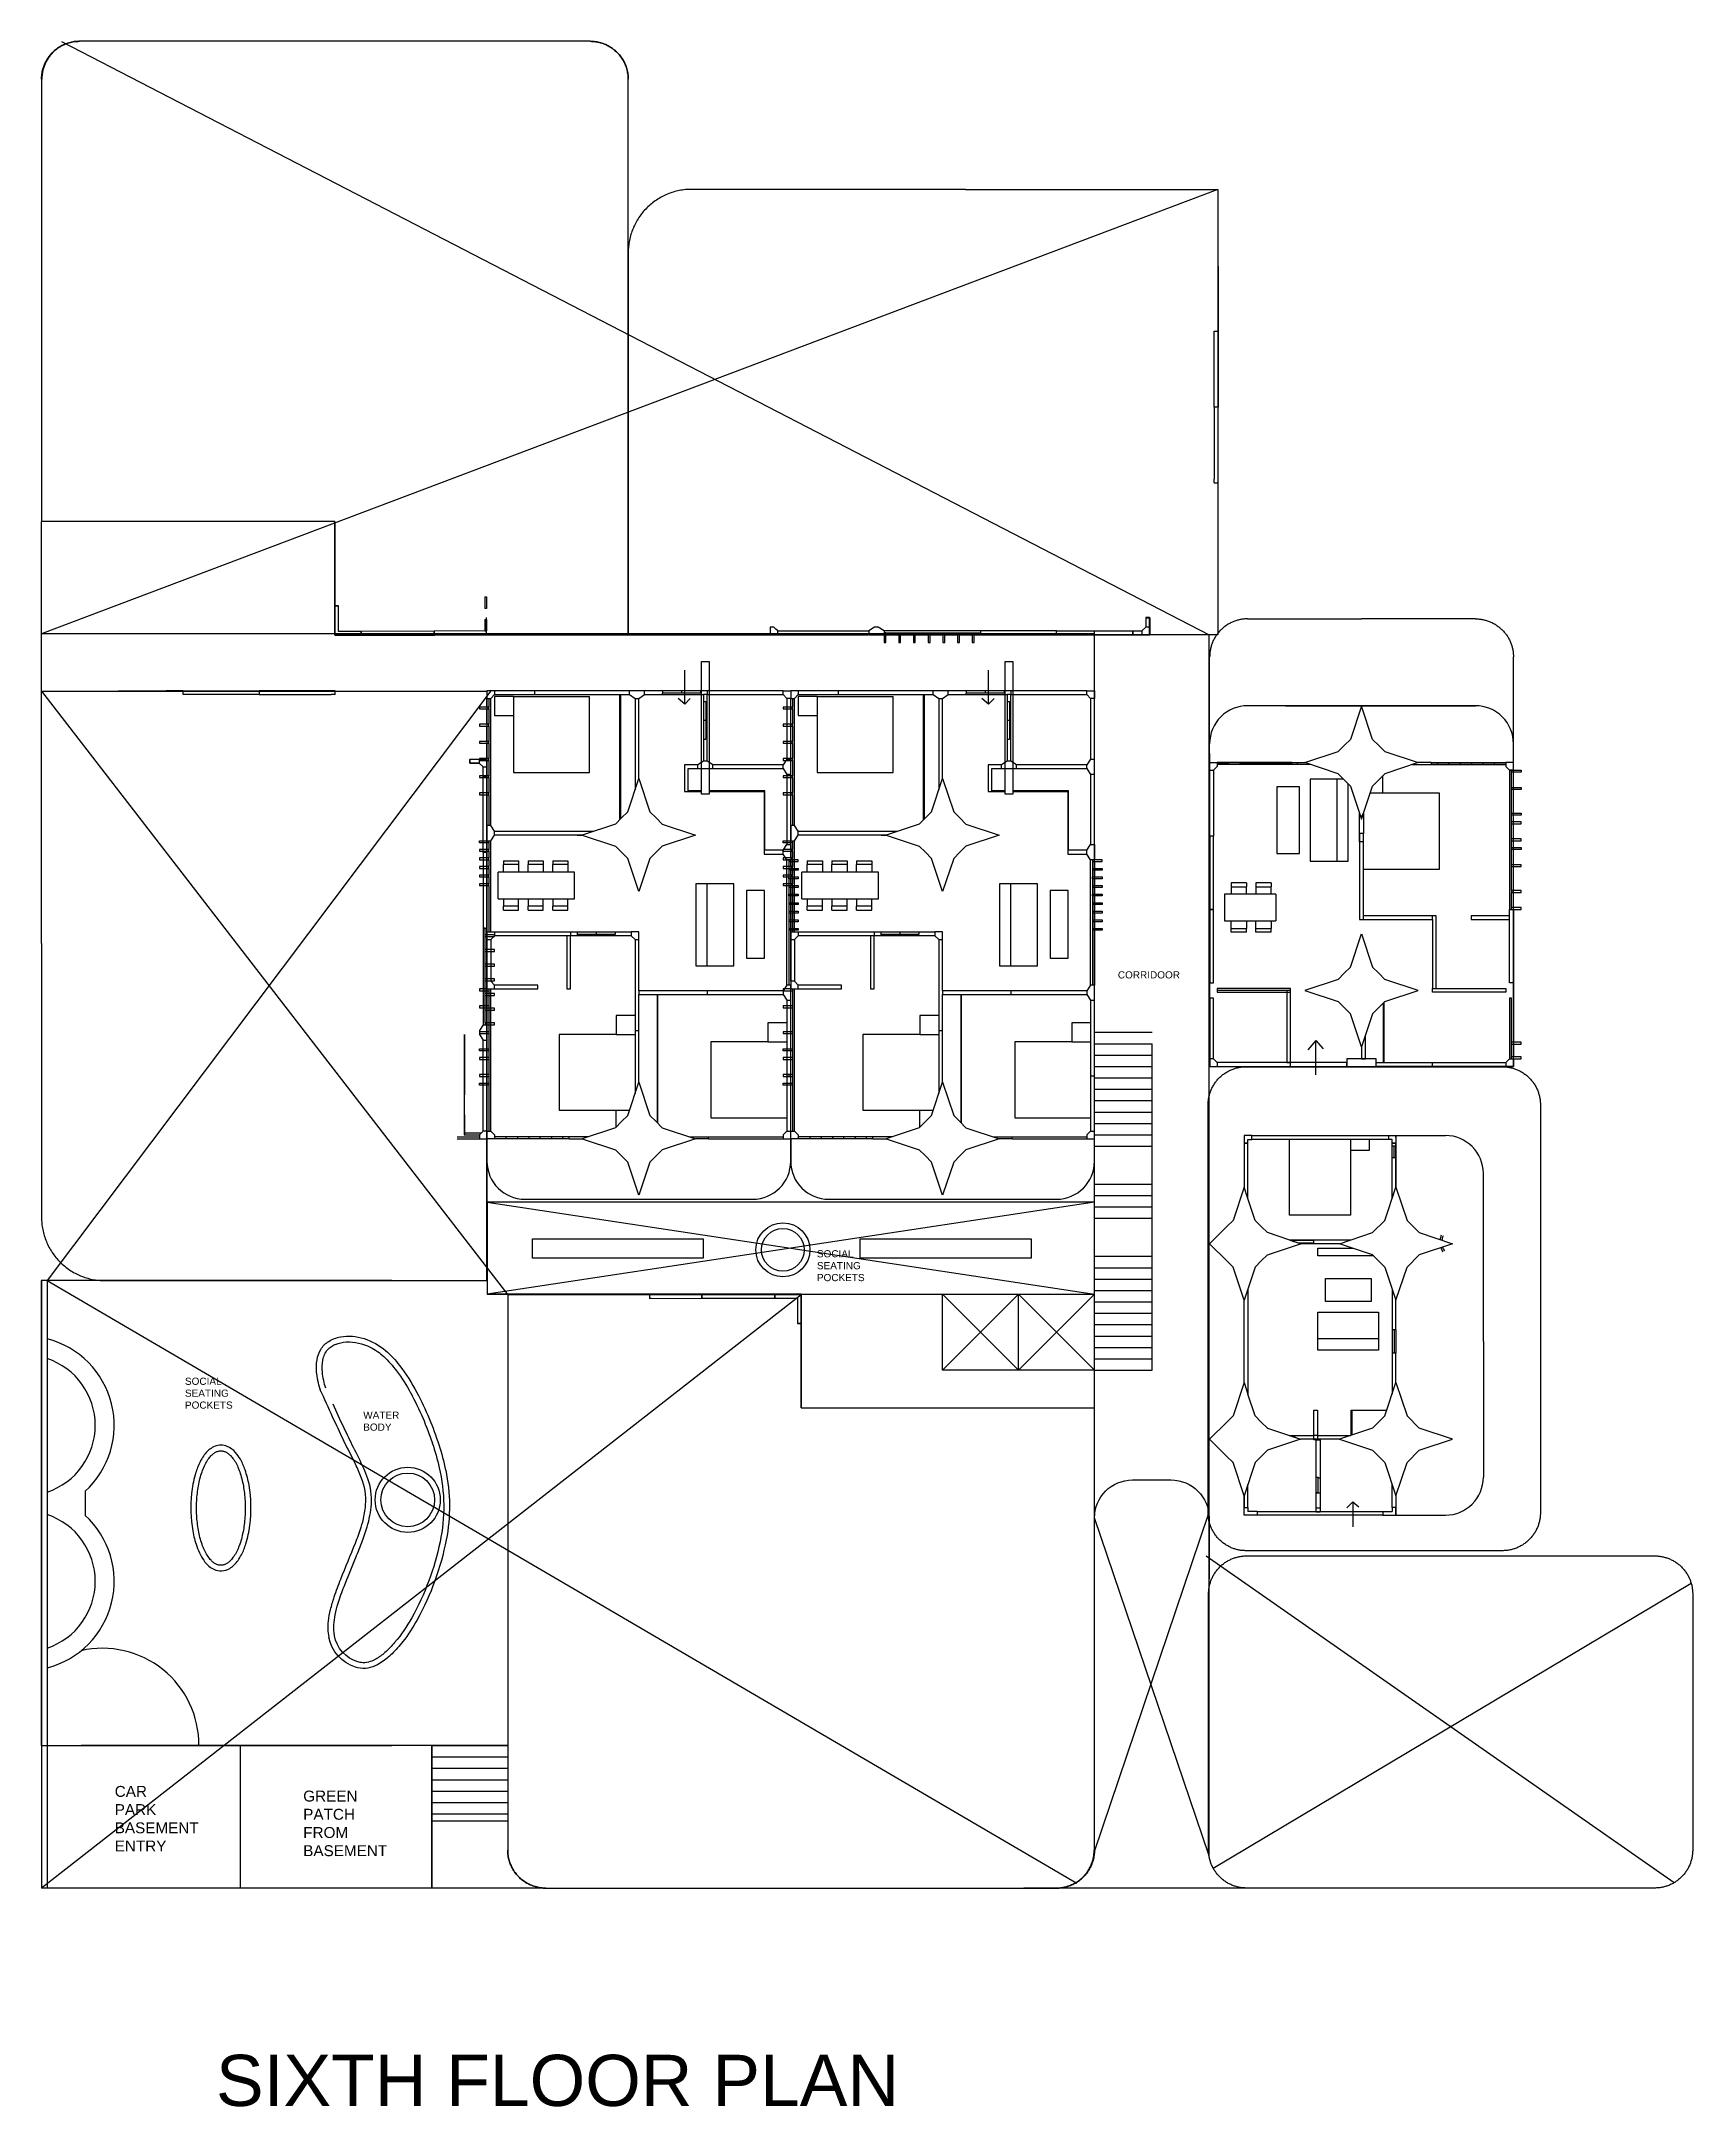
# Model space of a CAD drawing. Header units: metres. Extents: x -79796 to 428529, y -36333 to 94467.
# Drawn here: x 105859 to 149353, y -20671 to 33739 of the extents above; entities that cross this region are included whole.
import ezdxf

# ---------------------------------------------------------------- set-up
doc = ezdxf.new("R2010")
doc.units = ezdxf.units.M
for name, color, linetype in [('Default', 7, 'Continuous'), ('Make2D$Visible$ClippingPlaneIntersections$Default', 7, 'Continuous'), ('Make2D$Visible$Curves$Default', 7, 'Continuous')]:
    doc.layers.add(name, color=color, linetype=linetype)
for name, color, linetype, true_color in [('floors', 3, 'Continuous', 0x00ff00), ('Make2D$Visible$ClippingPlaneIntersections$columns', 1, 'Continuous', 0xff0000), ('Make2D$Visible$ClippingPlaneIntersections$glasses', 4, 'Continuous', 0x00ffff), ('Make2D$Visible$Curves$balconies', 2, 'Continuous', 0xffff00), ('Make2D$Visible$Curves$floors', 3, 'Continuous', 0x00ff00), ('Make2D$Visible$Curves$glasses', 4, 'Continuous', 0x00ffff), ('slabs', 5, 'Continuous', 0x0000ff)]:
    doc.layers.add(name, color=color, linetype=linetype, true_color=true_color)
doc.styles.add('Default', font='arial.ttf')

msp = doc.modelspace()

# ---------------------------------------------------------------- texts
at = {"attachment_point": 1, "style": 'Default'}
for s, insert, char_height, width in [('CORRIDOOR', (134213, 9240), 188.3, 3630.19), ('SIXTH FLOOR PLAN', (110458, -19304), 1347.61, 38216.34)]:
    msp.add_mtext(s, dxfattribs=dict(at, insert=insert, char_height=char_height, width=width))
at = {"color": 251, "true_color": 0x636466, "attachment_point": 1, "style": 'Default'}
for s, insert, char_height, width in [('{\\fArial;SOCIAL}\\P{\\fArial;SEATING}\\P{\\fArial;POCKETS}', (126287, 1893), 188.26, 2854.63), ('{\\fArial;SOCIAL}\\P{\\fArial;SEATING}\\P{\\fArial;POCKETS}', (109642, -1466), 188.26, 2854.63), ('{\\fArial;WATER}\\P{\\fArial;BODY}', (114338, -2360), 188.26, 2263.24), ('{\\fArial;CAR}\\P{\\fArial;PARK}\\P{\\fArial;BASEMENT}\\P{\\fArial;ENTRY}', (107792, -12221), 287.78, 4970.46), ('{\\fArial;GREEN}\\P{\\fArial;PATCH}\\P{\\fArial;FROM}\\P{\\fArial;BASEMENT}', (112757, -12344), 287.78, 4970.46)]:
    msp.add_mtext(s, dxfattribs=dict(at, insert=insert, char_height=char_height, width=width))

# ---------------------------------------------------------------- blocks, each defined once
blk = doc.blocks.new('3B6P-flat-1-flat-1')
at = {"color": 0, "linetype": 'Continuous', "lineweight": -2}
for q in [(-951733, 1526501), (-951904, 1525754), (-951586, 1525752)]:
    blk.add_line((-951733, 1525600), q, dxfattribs=at)
at = {"layer": 'Make2D$Visible$ClippingPlaneIntersections$columns'}
for p, q in [((-953231, 1522769), (-952940, 1523644)), ((-952940, 1523644), (-952648, 1522769)), ((-953555, 1522446), (-954429, 1522154)), ((-953555, 1522446), (-953393, 1522607)), ((-953231, 1522769), (-953393, 1522607)), ((-952648, 1522769), (-952487, 1522607)), ((-952325, 1522446), (-952487, 1522607)), ((-952325, 1522446), (-951450, 1522154)), ((-954429, 1522154), (-953555, 1521863)), ((-953555, 1521863), (-953393, 1521701)), ((-952325, 1521863), (-952487, 1521701)), ((-951450, 1522154), (-952325, 1521863)), ((-953231, 1521539), (-953393, 1521701)), ((-952940, 1520665), (-953231, 1521539)), ((-952648, 1521539), (-952940, 1520665)), ((-952648, 1521539), (-952487, 1521701)), ((-953231, 1514769), (-952940, 1515644)), ((-952940, 1515644), (-952648, 1514769)), ((-953231, 1514769), (-953393, 1514607)), ((-952648, 1514769), (-952487, 1514607)), ((-953555, 1514446), (-954429, 1514154)), ((-953555, 1514446), (-953393, 1514607)), ((-952325, 1514446), (-952487, 1514607)), ((-952325, 1514446), (-951450, 1514154)), ((-954429, 1514154), (-953555, 1513862)), ((-953555, 1513862), (-953393, 1513701)), ((-953231, 1513539), (-953393, 1513701)), ((-952648, 1513539), (-952487, 1513701)), ((-952325, 1513862), (-952487, 1513701)), ((-951450, 1514154), (-952325, 1513862)), ((-952940, 1512664), (-953231, 1513539)), ((-952648, 1513539), (-952940, 1512664))]:
    blk.add_line(p, q, dxfattribs=at)
at = {"layer": 'Make2D$Visible$ClippingPlaneIntersections$Default'}
for p, q in [((-951291, 1523228), (-951291, 1526730)), ((-951291, 1526730), (-951089, 1526730)), ((-951089, 1526730), (-951089, 1523228)), ((-956940, 1525954), (-956940, 1525754)), ((-956740, 1525954), (-956940, 1525954)), ((-956940, 1525754), (-956840, 1525754)), ((-956840, 1525754), (-956740, 1525854)), ((-956740, 1525954), (-956740, 1525854)), ((-955690, 1525954), (-956740, 1525954)), ((-956740, 1525854), (-955690, 1525854)), ((-955690, 1525954), (-955690, 1525854)), ((-953190, 1525954), (-955690, 1525954)), ((-955690, 1525854), (-953190, 1525854)), ((-953441, 1525270), (-953441, 1525853)), ((-953421, 1525853), (-953421, 1525270)), ((-952790, 1525954), (-953190, 1525954)), ((-953190, 1525854), (-953190, 1525954)), ((-953190, 1525854), (-953040, 1525754)), ((-953040, 1525754), (-952940, 1525754)), ((-953040, 1525754), (-953040, 1523344)), ((-952940, 1525754), (-952790, 1525854)), ((-952940, 1523643), (-952940, 1525754)), ((-952790, 1525854), (-952790, 1525954)), ((-951140, 1525954), (-952790, 1525954)), ((-952790, 1525854), (-951240, 1525854)), ((-951240, 1525854), (-951240, 1524104)), ((-951140, 1525854), (-951240, 1525854)), ((-949140, 1525954), (-951140, 1525954)), ((-951140, 1525954), (-951140, 1525854)), ((-951140, 1524104), (-951140, 1525854)), ((-951140, 1525854), (-949140, 1525854)), ((-949140, 1525854), (-949140, 1525954)), ((-949140, 1525954), (-948940, 1525954)), ((-949040, 1525754), (-949140, 1525854)), ((-949040, 1525754), (-949040, 1524154)), ((-948940, 1525754), (-949040, 1525754)), ((-948940, 1525954), (-948940, 1525754)), ((-948940, 1524154), (-948940, 1525754)), ((-957140, 1525528), (-957140, 1525478)), ((-956890, 1525528), (-957140, 1525528)), ((-957140, 1525478), (-956890, 1525478)), ((-956890, 1525478), (-956890, 1525528)), ((-953441, 1524688), (-953441, 1525270)), ((-953441, 1525270), (-953421, 1525270)), ((-953421, 1525270), (-953421, 1524688)), ((-957140, 1525076), (-957140, 1525026)), ((-956890, 1525076), (-957140, 1525076)), ((-957140, 1525026), (-956890, 1525026)), ((-956890, 1524623), (-957140, 1524623)), ((-957140, 1524623), (-957140, 1524573)), ((-957140, 1524573), (-956890, 1524573)), ((-956890, 1525026), (-956890, 1525076)), ((-956890, 1524573), (-956890, 1524623)), ((-953441, 1524105), (-953441, 1524688)), ((-953441, 1524688), (-953421, 1524688)), ((-953421, 1524688), (-953421, 1524105)), ((-957140, 1524171), (-957140, 1524121)), ((-956890, 1524171), (-957140, 1524171)), ((-957140, 1524121), (-956890, 1524121)), ((-956890, 1524121), (-956890, 1524171)), ((-953441, 1523522), (-953441, 1524105)), ((-953441, 1524105), (-953421, 1524105)), ((-953421, 1524105), (-953421, 1523522)), ((-951240, 1524104), (-951390, 1524004)), ((-951140, 1524104), (-951240, 1524104)), ((-950990, 1524004), (-951140, 1524104)), ((-949040, 1524154), (-949140, 1524004)), ((-949040, 1524154), (-948940, 1524154)), ((-948940, 1523754), (-948940, 1524154)), ((-957140, 1523719), (-957140, 1523669)), ((-956890, 1523719), (-957140, 1523719)), ((-957140, 1523669), (-956890, 1523669)), ((-956890, 1523669), (-956890, 1523719)), ((-953441, 1522914), (-953441, 1523522)), ((-953421, 1523522), (-953421, 1522914)), ((-951740, 1524004), (-951740, 1523304)), ((-951390, 1524004), (-951740, 1524004)), ((-951640, 1523904), (-951390, 1523904)), ((-951640, 1523304), (-951640, 1523904)), ((-951390, 1523904), (-951390, 1524004)), ((-951390, 1523904), (-950990, 1523904)), ((-950990, 1523904), (-950990, 1524004)), ((-949140, 1524004), (-950990, 1524004)), ((-950990, 1523904), (-949140, 1523904)), ((-949140, 1523904), (-949140, 1524004)), ((-949140, 1523904), (-949040, 1523754)), ((-949040, 1523754), (-949040, 1521904)), ((-948940, 1523754), (-949040, 1523754)), ((-948940, 1521904), (-948940, 1523754)), ((-957140, 1523267), (-957140, 1523217)), ((-956890, 1523267), (-957140, 1523267)), ((-957140, 1523217), (-956890, 1523217)), ((-956890, 1523217), (-956890, 1523267)), ((-951740, 1523304), (-951640, 1523304)), ((-951089, 1523228), (-951291, 1523228)), ((-956840, 1522404), (-956940, 1522404)), ((-956940, 1522404), (-956940, 1522004)), ((-956740, 1522254), (-956840, 1522404)), ((-953441, 1522914), (-953421, 1522914)), ((-953441, 1522559), (-953441, 1522914)), ((-953421, 1522914), (-953421, 1522579)), ((-957140, 1522004), (-956940, 1522004)), ((-957140, 1521954), (-957140, 1522004)), ((-956890, 1521954), (-957140, 1521954)), ((-956940, 1522004), (-956840, 1522004)), ((-956890, 1522004), (-956890, 1521954)), ((-956840, 1522004), (-956740, 1522154)), ((-956740, 1522155), (-956740, 1522254)), ((-956740, 1522254), (-954129, 1522254)), ((-956740, 1522155), (-956740, 1522254)), ((-954429, 1522154), (-956740, 1522155)), ((-956740, 1522154), (-956740, 1522155)), ((-949140, 1521754), (-949040, 1521904)), ((-949040, 1521904), (-948940, 1521904)), ((-948940, 1521904), (-948940, 1521504)), ((-957140, 1521778), (-957140, 1521728)), ((-956890, 1521778), (-957140, 1521778)), ((-957140, 1521728), (-956890, 1521728)), ((-957140, 1521552), (-957140, 1521502)), ((-956890, 1521552), (-957140, 1521552)), ((-957140, 1521502), (-956890, 1521502)), ((-957140, 1521326), (-957140, 1521276)), ((-956890, 1521326), (-957140, 1521326)), ((-956890, 1521728), (-956890, 1521778)), ((-956890, 1521502), (-956890, 1521552)), ((-956890, 1521276), (-956890, 1521326)), ((-949640, 1521754), (-949640, 1521654)), ((-949140, 1521754), (-949640, 1521754)), ((-949640, 1521654), (-949140, 1521654)), ((-949140, 1521654), (-949140, 1521754)), ((-949040, 1521504), (-949140, 1521654)), ((-948940, 1521504), (-949040, 1521504)), ((-948990, 1521454), (-948740, 1521454)), ((-948740, 1521504), (-948940, 1521504)), ((-948740, 1521454), (-948740, 1521504)), ((-957140, 1521276), (-956890, 1521276)), ((-957140, 1521100), (-957140, 1521050)), ((-956890, 1521100), (-957140, 1521100)), ((-957140, 1521050), (-956890, 1521050)), ((-957140, 1520874), (-957140, 1520824)), ((-956890, 1520874), (-957140, 1520874)), ((-957140, 1520824), (-956890, 1520824)), ((-956890, 1521050), (-956890, 1521100)), ((-956890, 1520824), (-956890, 1520874)), ((-948990, 1521278), (-948740, 1521278)), ((-948740, 1521228), (-948990, 1521228)), ((-948990, 1521052), (-948740, 1521052)), ((-948990, 1521002), (-948990, 1521052)), ((-948740, 1521002), (-948990, 1521002)), ((-948990, 1520826), (-948740, 1520826)), ((-948740, 1520776), (-948990, 1520776)), ((-948740, 1521278), (-948740, 1521228)), ((-948740, 1521052), (-948740, 1521002)), ((-948740, 1520826), (-948740, 1520776)), ((-948990, 1520600), (-948740, 1520600)), ((-948990, 1520550), (-948990, 1520600)), ((-948740, 1520550), (-948990, 1520550)), ((-948990, 1520373), (-948740, 1520373)), ((-948740, 1520323), (-948990, 1520323)), ((-948740, 1520600), (-948740, 1520550)), ((-948740, 1520373), (-948740, 1520323)), ((-948990, 1520147), (-948740, 1520147)), ((-948740, 1520097), (-948990, 1520097)), ((-948990, 1519921), (-948740, 1519921)), ((-948740, 1519871), (-948990, 1519871)), ((-948990, 1519695), (-948740, 1519695)), ((-948740, 1520147), (-948740, 1520097)), ((-948740, 1519921), (-948740, 1519871)), ((-948740, 1519695), (-948740, 1519645)), ((-956940, 1519604), (-956740, 1519604)), ((-956940, 1519404), (-956940, 1519604)), ((-956940, 1518304), (-956940, 1519404)), ((-956940, 1519404), (-956840, 1519404)), ((-956740, 1519504), (-956840, 1519404)), ((-956840, 1519404), (-956840, 1518304)), ((-956740, 1519604), (-954740, 1519604)), ((-956740, 1519604), (-956740, 1519504)), ((-954740, 1519504), (-956740, 1519504)), ((-954840, 1519504), (-954840, 1518104)), ((-954740, 1519604), (-953140, 1519604)), ((-954740, 1519604), (-954740, 1519504)), ((-954740, 1518104), (-954740, 1519504)), ((-953140, 1519504), (-954740, 1519504)), ((-952940, 1519604), (-953140, 1519604)), ((-953140, 1519604), (-953140, 1519504)), ((-953140, 1519504), (-953040, 1519404)), ((-953040, 1519404), (-952940, 1519404)), ((-953040, 1519404), (-953040, 1517005)), ((-952940, 1519404), (-952940, 1519604)), ((-952940, 1518054), (-952940, 1519404)), ((-948740, 1519645), (-948990, 1519645)), ((-957140, 1518104), (-957140, 1518054)), ((-956940, 1518104), (-957140, 1518104)), ((-957140, 1518054), (-956890, 1518054)), ((-956940, 1518304), (-956940, 1518304)), ((-956840, 1518304), (-956940, 1518304)), ((-956940, 1518304), (-956940, 1518104)), ((-956940, 1518104), (-956740, 1518104)), ((-956740, 1518204), (-956840, 1518304)), ((-955602, 1518204), (-956740, 1518204)), ((-956740, 1518104), (-956740, 1518204)), ((-956740, 1518104), (-955602, 1518104)), ((-955602, 1518104), (-955602, 1518204)), ((-954840, 1518104), (-954740, 1518104)), ((-952940, 1518054), (-952940, 1517954)), ((-951140, 1518054), (-952940, 1518054)), ((-951140, 1518054), (-951140, 1517954)), ((-949140, 1518054), (-951140, 1518054)), ((-949040, 1518204), (-949140, 1518054)), ((-949140, 1518054), (-949140, 1517954)), ((-948940, 1518204), (-949040, 1518204)), ((-948940, 1517804), (-948940, 1518204)), ((-957140, 1517652), (-957140, 1517602)), ((-956890, 1517652), (-957140, 1517652)), ((-957140, 1517602), (-956890, 1517602)), ((-952940, 1517954), (-951140, 1517954)), ((-952940, 1517005), (-952940, 1517954)), ((-952460, 1517954), (-952460, 1517346)), ((-952440, 1517346), (-952440, 1517954)), ((-951140, 1517954), (-949140, 1517954)), ((-949140, 1517954), (-949040, 1517804)), ((-949040, 1517804), (-949040, 1515804)), ((-949040, 1517804), (-948940, 1517804)), ((-948940, 1515804), (-948940, 1517804)), ((-957140, 1516974), (-957140, 1516924)), ((-956890, 1516974), (-957140, 1516974)), ((-953040, 1517005), (-953040, 1515344)), ((-953040, 1517005), (-952940, 1517005)), ((-952940, 1515644), (-952940, 1517005)), ((-952460, 1517346), (-952440, 1517346)), ((-952460, 1517346), (-952460, 1516739)), ((-952440, 1516739), (-952440, 1517346)), ((-957140, 1516924), (-956890, 1516924)), ((-957140, 1516521), (-956890, 1516521)), ((-957140, 1516471), (-957140, 1516521)), ((-956890, 1516471), (-957140, 1516471)), ((-952460, 1516739), (-952460, 1516131)), ((-952460, 1516739), (-952440, 1516739)), ((-952440, 1516131), (-952440, 1516739)), ((-956890, 1516295), (-957140, 1516295)), ((-957140, 1516295), (-957140, 1516245)), ((-957140, 1516245), (-956890, 1516245)), ((-952460, 1516131), (-952440, 1516131)), ((-952460, 1516131), (-952460, 1515523)), ((-952440, 1515523), (-952440, 1516131)), ((-957140, 1515843), (-957140, 1515793)), ((-956890, 1515843), (-957140, 1515843)), ((-957140, 1515793), (-956890, 1515793)), ((-957140, 1515617), (-956890, 1515617)), ((-957140, 1515567), (-957140, 1515617)), ((-956890, 1515567), (-957140, 1515567)), ((-952460, 1515523), (-952460, 1514915)), ((-952460, 1515523), (-952440, 1515523)), ((-952440, 1514915), (-952440, 1515523)), ((-948940, 1515804), (-949040, 1515804)), ((-949040, 1515804), (-949040, 1514354)), ((-948940, 1514354), (-948940, 1515804)), ((-952460, 1514915), (-952440, 1514915)), ((-952460, 1514915), (-952460, 1514581)), ((-952440, 1514561), (-952440, 1514915)), ((-956940, 1514154), (-956940, 1514354)), ((-956940, 1514354), (-956840, 1514354)), ((-956840, 1514354), (-956740, 1514254)), ((-956740, 1514254), (-956740, 1514154)), ((-949040, 1514354), (-949140, 1514254)), ((-949140, 1514254), (-949140, 1514154)), ((-949040, 1514354), (-948940, 1514354)), ((-948940, 1514154), (-948940, 1514354)), ((-956740, 1514154), (-956940, 1514154)), ((-949140, 1514154), (-948940, 1514154))]:
    blk.add_line(p, q, dxfattribs=at)
at = {"layer": 'Make2D$Visible$ClippingPlaneIntersections$glasses'}
for p, q in [((-956890, 1525754), (-956890, 1525528)), ((-956840, 1522404), (-956840, 1525754)), ((-956890, 1525478), (-956890, 1525076)), ((-956890, 1525026), (-956890, 1524623)), ((-956890, 1524573), (-956890, 1524171)), ((-956890, 1524121), (-956890, 1523719)), ((-956890, 1523669), (-956890, 1523267)), ((-956890, 1523217), (-956890, 1522404)), ((-956890, 1521954), (-956890, 1521778)), ((-956840, 1519604), (-956840, 1522004)), ((-956890, 1521728), (-956890, 1521552)), ((-956890, 1521502), (-956890, 1521326)), ((-949040, 1518204), (-949040, 1521504)), ((-948990, 1521504), (-948990, 1521052)), ((-956890, 1521276), (-956890, 1521100)), ((-956890, 1521050), (-956890, 1520874)), ((-956890, 1520824), (-956890, 1519604)), ((-948990, 1521002), (-948990, 1520600)), ((-948990, 1520550), (-948990, 1518204)), ((-956890, 1518104), (-956890, 1514354)), ((-956840, 1514354), (-956840, 1518104)), ((-956890, 1514354), (-956840, 1514354)), ((-956440, 1514204), (-956740, 1514204)), ((-956440, 1514154), (-956740, 1514154)), ((-956152, 1514204), (-956440, 1514204)), ((-956152, 1514154), (-956440, 1514154)), ((-955840, 1514204), (-956152, 1514204)), ((-955840, 1514154), (-956152, 1514154)), ((-955540, 1514204), (-955840, 1514204)), ((-955540, 1514154), (-955840, 1514154)), ((-955240, 1514204), (-955540, 1514204)), ((-955240, 1514154), (-955540, 1514154)), ((-954940, 1514204), (-955240, 1514204)), ((-954940, 1514154), (-955240, 1514154)), ((-954775, 1514204), (-954940, 1514204)), ((-954775, 1514154), (-954940, 1514154)), ((-954775, 1514154), (-954775, 1514204)), ((-954279, 1514204), (-954775, 1514204)), ((-954775, 1514154), (-954429, 1514154)), ((-951600, 1514204), (-951105, 1514204)), ((-951105, 1514154), (-951450, 1514154)), ((-951105, 1514204), (-950940, 1514204)), ((-951105, 1514154), (-951105, 1514204)), ((-951105, 1514154), (-950940, 1514154)), ((-950940, 1514204), (-950640, 1514204)), ((-950940, 1514154), (-950640, 1514154)), ((-950640, 1514204), (-950340, 1514204)), ((-950640, 1514154), (-950340, 1514154)), ((-950340, 1514204), (-950040, 1514204)), ((-950340, 1514154), (-950040, 1514154)), ((-950040, 1514204), (-949727, 1514204)), ((-950040, 1514154), (-949727, 1514154)), ((-949727, 1514204), (-949440, 1514204)), ((-949727, 1514154), (-949440, 1514154)), ((-949440, 1514204), (-949140, 1514204)), ((-949440, 1514154), (-949140, 1514154))]:
    blk.add_line(p, q, dxfattribs=at)
at = {"layer": 'Make2D$Visible$Curves$balconies'}
for p, q in [((-956940, 1522004), (-956940, 1523217)), ((-956940, 1521778), (-956940, 1521954)), ((-956940, 1521552), (-956940, 1521728)), ((-956940, 1521100), (-956940, 1521276)), ((-956940, 1519404), (-956940, 1519404)), ((-956940, 1517652), (-956940, 1518054)), ((-956940, 1517602), (-956940, 1517602)), ((-956940, 1516521), (-956940, 1516924)), ((-956940, 1515617), (-956940, 1515793))]:
    blk.add_line(p, q, dxfattribs=at)
at = {"layer": 'Make2D$Visible$Curves$Default'}
for p, q in [((-956740, 1525804), (-956740, 1525304)), ((-956240, 1525804), (-956740, 1525804)), ((-956240, 1525804), (-956240, 1523804)), ((-956240, 1525804), (-954240, 1525804)), ((-954240, 1523804), (-954240, 1525804)), ((-952317, 1525954), (-952317, 1525892)), ((-951817, 1525892), (-952317, 1525892)), ((-952317, 1525854), (-952317, 1525892)), ((-951817, 1525954), (-951817, 1525892)), ((-951317, 1525892), (-951817, 1525892)), ((-951317, 1525954), (-951317, 1525892)), ((-951240, 1525677), (-951177, 1525677)), ((-951177, 1525677), (-951177, 1525177)), ((-956740, 1525304), (-956240, 1525304)), ((-953441, 1525270), (-953421, 1525270)), ((-951240, 1525177), (-951177, 1525177)), ((-951177, 1525177), (-951177, 1524677)), ((-953441, 1524688), (-953421, 1524688)), ((-951240, 1524677), (-951177, 1524677)), ((-953441, 1524105), (-953421, 1524105)), ((-956240, 1523804), (-954240, 1523804)), ((-951291, 1523324), (-951640, 1523324)), ((-951640, 1523304), (-951291, 1523304)), ((-949620, 1523324), (-951089, 1523324)), ((-951089, 1523304), (-950630, 1523304)), ((-950630, 1523324), (-950630, 1523304)), ((-950630, 1523304), (-950125, 1523304)), ((-950125, 1523324), (-950125, 1523304)), ((-950125, 1523304), (-949620, 1523304)), ((-949640, 1523304), (-949640, 1522788)), ((-949620, 1521754), (-949620, 1523324)), ((-949640, 1522788), (-949640, 1522271)), ((-954562, 1522154), (-954562, 1522154)), ((-954562, 1522154), (-954429, 1522154)), ((-949640, 1522271), (-949640, 1521754)), ((-956507, 1521479), (-956107, 1521479)), ((-956507, 1521479), (-956507, 1521379)), ((-956507, 1521179), (-956507, 1521379)), ((-956107, 1521379), (-956507, 1521379)), ((-956107, 1521479), (-956107, 1521379)), ((-956107, 1521379), (-956107, 1521179)), ((-955857, 1521479), (-955457, 1521479)), ((-955857, 1521479), (-955857, 1521379)), ((-955457, 1521379), (-955857, 1521379)), ((-955857, 1521179), (-955857, 1521379)), ((-955457, 1521479), (-955457, 1521379)), ((-955457, 1521379), (-955457, 1521179)), ((-955207, 1521479), (-954807, 1521479)), ((-955207, 1521479), (-955207, 1521379)), ((-954807, 1521379), (-955207, 1521379)), ((-955207, 1521179), (-955207, 1521379)), ((-954807, 1521479), (-954807, 1521379)), ((-954807, 1521379), (-954807, 1521179)), ((-956648, 1520479), (-956648, 1521179)), ((-954631, 1521179), (-956648, 1521179)), ((-954631, 1520479), (-954631, 1521179)), ((-951440, 1520874), (-951440, 1518714)), ((-951140, 1520874), (-951440, 1520874)), ((-951140, 1519514), (-951140, 1520874)), ((-950440, 1520874), (-951140, 1520874)), ((-950440, 1519514), (-950440, 1520874)), ((-956648, 1520479), (-954631, 1520479)), ((-956507, 1520479), (-956507, 1520279)), ((-956507, 1520179), (-956507, 1520279)), ((-956107, 1520279), (-956507, 1520279)), ((-956107, 1520279), (-956107, 1520479)), ((-956107, 1520179), (-956107, 1520279)), ((-955857, 1520479), (-955857, 1520279)), ((-955857, 1520179), (-955857, 1520279)), ((-955457, 1520279), (-955857, 1520279)), ((-955457, 1520279), (-955457, 1520479)), ((-955457, 1520179), (-955457, 1520279)), ((-955207, 1520479), (-955207, 1520279)), ((-955207, 1520179), (-955207, 1520279)), ((-954807, 1520279), (-955207, 1520279)), ((-954807, 1520279), (-954807, 1520479)), ((-954807, 1520179), (-954807, 1520279)), ((-950103, 1520694), (-950103, 1518914)), ((-949629, 1520694), (-950103, 1520694)), ((-949629, 1519514), (-949629, 1520694)), ((-956507, 1520179), (-956107, 1520179)), ((-955857, 1520179), (-955457, 1520179)), ((-955207, 1520179), (-954807, 1520179)), ((-954563, 1519604), (-954563, 1519542)), ((-954563, 1519542), (-954563, 1519504)), ((-954563, 1519542), (-954063, 1519542)), ((-954063, 1519604), (-954063, 1519542)), ((-954063, 1519542), (-953563, 1519542)), ((-953563, 1519604), (-953563, 1519542)), ((-953563, 1519504), (-953563, 1519542)), ((-951140, 1518714), (-951140, 1519514)), ((-950440, 1518714), (-950440, 1519514)), ((-949629, 1518914), (-949629, 1519514)), ((-951440, 1518714), (-951140, 1518714)), ((-951140, 1518714), (-950440, 1518714)), ((-950103, 1518914), (-949629, 1518914)), ((-953540, 1517405), (-953540, 1516905)), ((-953040, 1517405), (-953540, 1517405)), ((-949540, 1517209), (-949540, 1516709)), ((-949040, 1517209), (-949540, 1517209)), ((-953540, 1516905), (-955040, 1516905)), ((-955040, 1516905), (-955040, 1514905)), ((-953540, 1516905), (-953040, 1516905)), ((-949540, 1516709), (-951040, 1516709)), ((-951040, 1516709), (-951040, 1514709)), ((-949540, 1516709), (-949040, 1516709)), ((-955040, 1514905), (-953186, 1514905)), ((-953540, 1514461), (-953540, 1514905)), ((-951040, 1514709), (-949040, 1514709))]:
    blk.add_line(p, q, dxfattribs=at)
at = {"layer": 'Make2D$Visible$Curves$floors'}
for p, q in [((-956940, 1525528), (-956940, 1525754)), ((-956940, 1525076), (-956940, 1525478)), ((-956940, 1524623), (-956940, 1525026)), ((-956940, 1524171), (-956940, 1524573)), ((-956940, 1523719), (-956940, 1524121)), ((-956940, 1523267), (-956940, 1523669)), ((-956940, 1521552), (-956940, 1521552)), ((-956940, 1521326), (-956940, 1521502)), ((-948940, 1521454), (-948940, 1521278)), ((-956940, 1520874), (-956940, 1521050)), ((-956940, 1519604), (-956940, 1520824)), ((-948940, 1521228), (-948940, 1521052)), ((-948940, 1521002), (-948940, 1520826)), ((-948940, 1520776), (-948940, 1520600)), ((-948940, 1520550), (-948940, 1520373)), ((-948940, 1520323), (-948940, 1520147)), ((-948940, 1520097), (-948940, 1519921)), ((-948940, 1519871), (-948940, 1519695)), ((-948940, 1519645), (-948940, 1518204)), ((-956940, 1516974), (-956940, 1517602)), ((-956940, 1516295), (-956940, 1516471)), ((-956940, 1515843), (-956940, 1516245)), ((-956940, 1514354), (-956940, 1515567))]:
    blk.add_line(p, q, dxfattribs=at)
at = {"layer": 'Make2D$Visible$Curves$glasses'}
for p, q in [((-956440, 1514204), (-956440, 1514154)), ((-956140, 1514204), (-956140, 1514154)), ((-955840, 1514204), (-955840, 1514154)), ((-955540, 1514154), (-955540, 1514204)), ((-955240, 1514204), (-955240, 1514154)), ((-954940, 1514154), (-954940, 1514204))]:
    blk.add_line(p, q, dxfattribs=at)
at = {"layer": 'slabs'}
for p, q in [((-956940, 1514154), (-956940, 1513561)), ((-948940, 1513561), (-948940, 1514154)), ((-955940, 1512561), (-949940, 1512561))]:
    blk.add_line(p, q, dxfattribs=at)
for centre, start, end in [((-955940, 1513561), 180, 270), ((-949940, 1513561), 270, 360)]:
    blk.add_arc(centre, 1000, start, end, dxfattribs=at)
blk = doc.blocks.new('2B3P-flat-1-flat-1')
at = {"color": 0, "linetype": 'ByBlock', "lineweight": -2}
for p, q in [((955821, -1581353), (949820, -1581353)), ((950821, -1581353), (955821, -1581353)), ((948821, -1582853), (948820, -1582354)), ((956821, -1582853), (956821, -1582354))]:
    blk.add_line(p, q, dxfattribs=at)
at = {"color": 0, "linetype": 'Continuous', "lineweight": -2}
for p, q in [((951614, -1590176), (951406, -1590420)), ((951614, -1591081), (951614, -1590176)), ((951614, -1590176), (951807, -1590395))]:
    blk.add_line(p, q, dxfattribs=at)
at = {"color": 0, "linetype": 'ByBlock', "lineweight": 35}
blk.add_lwpolyline([(956821, -1590597), (956821, -1588347)], dxfattribs=at)
at = {"color": 0, "linetype": 'ByBlock', "lineweight": -2}
for centre, start, end in [((949820, -1582353), 90, 180.0102), ((955821, -1582353), 359.9853, 90)]:
    blk.add_arc(centre, 1000, start, end, dxfattribs=at)
at = {"layer": 'Make2D$Visible$ClippingPlaneIntersections$columns'}
for p, q in [((952821, -1581364), (952529, -1582239)), ((953112, -1582239), (952821, -1581364)), ((951331, -1582853), (952206, -1582562)), ((952206, -1582562), (952367, -1582400)), ((952529, -1582239), (952367, -1582400)), ((953112, -1582239), (953274, -1582400)), ((953435, -1582562), (953274, -1582400)), ((953435, -1582562), (954310, -1582853)), ((952206, -1583145), (951331, -1582853)), ((952206, -1583145), (952367, -1583307)), ((952529, -1583468), (952367, -1583307)), ((953112, -1583468), (953274, -1583307)), ((953435, -1583145), (953274, -1583307)), ((954310, -1582853), (953435, -1583145)), ((952529, -1583468), (952821, -1584343)), ((952821, -1584343), (953112, -1583468)), ((952529, -1588239), (952821, -1587364)), ((952821, -1587364), (953112, -1588239)), ((952206, -1588562), (951331, -1588853)), ((952206, -1588562), (952367, -1588400)), ((952529, -1588239), (952367, -1588400)), ((953112, -1588239), (953274, -1588400)), ((953435, -1588562), (953274, -1588400)), ((954310, -1588853), (953435, -1588562)), ((951331, -1588853), (952206, -1589145)), ((952206, -1589145), (952367, -1589307)), ((952367, -1589307), (952529, -1589468)), ((953112, -1589468), (953274, -1589307)), ((953435, -1589145), (953274, -1589307)), ((953435, -1589145), (954310, -1588853)), ((952821, -1590343), (952529, -1589468)), ((953112, -1589468), (952821, -1590343))]:
    blk.add_line(p, q, dxfattribs=at)
at = {"layer": 'Make2D$Visible$ClippingPlaneIntersections$Default'}
for p, q in [((948821, -1582853), (949021, -1582853)), ((948821, -1583053), (948821, -1582853)), ((948821, -1583053), (948921, -1583053)), ((948821, -1584791), (948821, -1583053)), ((949021, -1582953), (948921, -1583053)), ((948921, -1583053), (948921, -1584792)), ((949021, -1582853), (949021, -1582953)), ((956821, -1582853), (956621, -1582853)), ((956621, -1582853), (956621, -1582953)), ((956621, -1582853), (956621, -1582853)), ((956621, -1582953), (956721, -1583053)), ((956721, -1583053), (956821, -1583053)), ((956771, -1583054), (957021, -1583054)), ((957021, -1583104), (956771, -1583104)), ((956821, -1583053), (956821, -1582853)), ((957021, -1583054), (957021, -1583104)), ((956771, -1583506), (957021, -1583506)), ((957021, -1583556), (956771, -1583556)), ((957021, -1583506), (957021, -1583556)), ((952771, -1584722), (952771, -1584192)), ((952871, -1584194), (952871, -1584722)), ((956771, -1584185), (957021, -1584185)), ((957021, -1584235), (956771, -1584235)), ((957021, -1584185), (957021, -1584235)), ((948921, -1584792), (948821, -1584791)), ((948821, -1584791), (948821, -1586722)), ((948921, -1584791), (948821, -1584791)), ((948921, -1586722), (948921, -1584792)), ((952871, -1584722), (952771, -1584723)), ((952871, -1584722), (952771, -1584722)), ((952771, -1584723), (952771, -1586984)), ((952871, -1586984), (952871, -1584722)), ((957021, -1584411), (956771, -1584411)), ((956771, -1584461), (957021, -1584461)), ((957021, -1584863), (956771, -1584863)), ((956771, -1584913), (957021, -1584913)), ((957021, -1584461), (957021, -1584411)), ((957021, -1584913), (957021, -1584863)), ((956771, -1585089), (957021, -1585089)), ((957021, -1585139), (956771, -1585139)), ((957021, -1585089), (957021, -1585139)), ((957021, -1585542), (956771, -1585542)), ((956771, -1585592), (957021, -1585592)), ((957021, -1585592), (957021, -1585542)), ((957021, -1586220), (956771, -1586220)), ((956771, -1586220), (956771, -1586270)), ((956771, -1586270), (957021, -1586270)), ((957021, -1586270), (957021, -1586220)), ((948821, -1586722), (948821, -1588653)), ((948921, -1586722), (948821, -1586722)), ((948821, -1586722), (948921, -1586722)), ((948921, -1588653), (948921, -1586722)), ((952771, -1586984), (952871, -1586984)), ((954690, -1586885), (952871, -1586885)), ((952871, -1586984), (954690, -1586985)), ((954790, -1586885), (954690, -1586885)), ((954690, -1586985), (954690, -1586885)), ((954690, -1586985), (954690, -1588803)), ((954790, -1588803), (954790, -1586885)), ((956721, -1586885), (955705, -1586885)), ((955705, -1586885), (955705, -1586985)), ((955705, -1586985), (956721, -1586985)), ((956721, -1588653), (956721, -1586722)), ((956721, -1586722), (956771, -1586722)), ((957021, -1586672), (956771, -1586672)), ((956771, -1586722), (957021, -1586722)), ((956771, -1586722), (956821, -1586722)), ((956821, -1586722), (956821, -1588653)), ((957021, -1586722), (957021, -1586672)), ((948821, -1588653), (948921, -1588653)), ((956821, -1588653), (956721, -1588653)), ((948821, -1589053), (948821, -1590653)), ((948921, -1589053), (948821, -1589053)), ((948921, -1590653), (948921, -1589053)), ((949021, -1588803), (949021, -1588903)), ((950952, -1588803), (949021, -1588803)), ((949021, -1588903), (950952, -1588903)), ((950852, -1588853), (950852, -1590753)), ((950952, -1588853), (950852, -1588853)), ((950952, -1588903), (950952, -1588803)), ((950952, -1590753), (950952, -1588853)), ((953394, -1589187), (953394, -1589521)), ((953414, -1589521), (953414, -1589167)), ((954689, -1588903), (954690, -1588803)), ((956621, -1588903), (954689, -1588903)), ((954690, -1588803), (956621, -1588803)), ((956621, -1588803), (956621, -1588903)), ((953394, -1589521), (953394, -1590138)), ((953414, -1589521), (953394, -1589521)), ((953414, -1590138), (953414, -1589521)), ((952821, -1590343), (952821, -1590654)), ((952921, -1590653), (952921, -1590043)), ((953394, -1590138), (953394, -1590754)), ((953414, -1590138), (953394, -1590138)), ((953414, -1590754), (953414, -1590138)), ((957021, -1590216), (956771, -1590216)), ((956771, -1590266), (957021, -1590266)), ((957021, -1590266), (957021, -1590216)), ((948921, -1590653), (948821, -1590653)), ((948821, -1590653), (948821, -1590853)), ((948821, -1590853), (949021, -1590853)), ((949021, -1590753), (948921, -1590653)), ((949021, -1590753), (949021, -1590853)), ((950952, -1590754), (949021, -1590753)), ((949021, -1590853), (949021, -1590853)), ((949021, -1590853), (950952, -1590854)), ((950852, -1590753), (950952, -1590753)), ((952434, -1590754), (950952, -1590753)), ((950952, -1590854), (950952, -1590754)), ((950952, -1590853), (952434, -1590854)), ((953207, -1590654), (952434, -1590654)), ((952434, -1590654), (952434, -1590854)), ((952434, -1590854), (953207, -1590854)), ((953207, -1590854), (953207, -1590654)), ((953207, -1590754), (954689, -1590753)), ((954689, -1590853), (953207, -1590854)), ((953394, -1590754), (953414, -1590754)), ((954689, -1590754), (956621, -1590753)), ((954689, -1590854), (954689, -1590754)), ((956621, -1590853), (954689, -1590854)), ((956621, -1590753), (956721, -1590653)), ((956621, -1590753), (956621, -1590853)), ((956821, -1590853), (956621, -1590853)), ((956621, -1590853), (956621, -1590853)), ((956721, -1590653), (956821, -1590653)), ((957021, -1590603), (956771, -1590603)), ((956771, -1590653), (957021, -1590653)), ((956821, -1590653), (956821, -1590853)), ((957021, -1590653), (957021, -1590603))]:
    blk.add_line(p, q, dxfattribs=at)
blk.add_arc((932268, -1595945), 23632, 29.5761, 29.8219, dxfattribs=at)
at = {"layer": 'Make2D$Visible$ClippingPlaneIntersections$Default', "extrusion": (0, 0, -1)}
blk.add_arc((-972753, -1595682), 22963, 29.769, 30.0182, dxfattribs=at)
at = {"layer": 'Make2D$Visible$ClippingPlaneIntersections$glasses'}
for p, q in [((949321, -1582853), (949021, -1582853)), ((949021, -1582853), (949021, -1582853)), ((949321, -1582903), (949021, -1582903)), ((949608, -1582853), (949321, -1582853)), ((949608, -1582903), (949321, -1582903)), ((949921, -1582853), (949608, -1582853)), ((949921, -1582903), (949608, -1582903)), ((950221, -1582853), (949921, -1582853)), ((950221, -1582903), (949921, -1582903)), ((950521, -1582853), (950221, -1582853)), ((950521, -1582903), (950221, -1582903)), ((950821, -1582853), (950521, -1582853)), ((950821, -1582903), (950521, -1582903)), ((950985, -1582853), (950821, -1582853)), ((950985, -1582903), (950821, -1582903)), ((950985, -1582853), (950985, -1582903)), ((950985, -1582853), (951331, -1582853)), ((951481, -1582903), (950985, -1582903)), ((954160, -1582903), (954656, -1582903)), ((954656, -1582853), (954310, -1582853)), ((954656, -1582853), (954821, -1582853)), ((954656, -1582853), (954656, -1582903)), ((954656, -1582903), (954821, -1582903)), ((954821, -1582853), (955121, -1582853)), ((954821, -1582903), (955121, -1582903)), ((955121, -1582853), (955421, -1582853)), ((955121, -1582903), (955421, -1582903)), ((955421, -1582853), (955721, -1582853)), ((955421, -1582903), (955721, -1582903)), ((955721, -1582853), (956033, -1582853)), ((955721, -1582903), (956033, -1582903)), ((956033, -1582853), (956321, -1582853)), ((956033, -1582903), (956321, -1582903)), ((956321, -1582853), (956621, -1582853)), ((956321, -1582903), (956621, -1582903)), ((956721, -1583054), (956721, -1586722)), ((956771, -1583054), (956721, -1583054)), ((956771, -1586220), (956771, -1583054)), ((956771, -1586722), (956771, -1586270)), ((956721, -1586722), (956771, -1586722)), ((956771, -1589054), (956721, -1589054)), ((956721, -1589054), (956721, -1590654)), ((956771, -1590654), (956771, -1589054)), ((956721, -1590654), (956771, -1590654))]:
    blk.add_line(p, q, dxfattribs=at)
at = {"layer": 'Make2D$Visible$Curves$balconies'}
for p, q in [((949021, -1582854), (949321, -1582854)), ((949621, -1582854), (950985, -1582854)), ((954656, -1582854), (956621, -1582854))]:
    blk.add_line(p, q, dxfattribs=at)
at = {"layer": 'Make2D$Visible$Curves$Default'}
for p, q in [((948921, -1583054), (949021, -1582954)), ((949021, -1582953), (949021, -1582954)), ((951468, -1583286), (951468, -1584086)), ((952168, -1583286), (951468, -1583286)), ((952168, -1583286), (952168, -1584086)), ((952347, -1583286), (952168, -1583286)), ((953371, -1583210), (953371, -1583655)), ((956621, -1582953), (956621, -1582954)), ((956721, -1583054), (956621, -1582954)), ((956721, -1583053), (956721, -1583054)), ((956821, -1583054), (956771, -1583054)), ((956821, -1583053), (956821, -1583054)), ((950587, -1583486), (950587, -1584086)), ((951187, -1583486), (950587, -1583486)), ((951187, -1585246), (951187, -1583486)), ((952468, -1585446), (952468, -1583407)), ((953371, -1583655), (953050, -1583655)), ((954871, -1583655), (953371, -1583655)), ((954871, -1585655), (954871, -1583655)), ((950587, -1584086), (950587, -1585246)), ((951468, -1584086), (951468, -1585446)), ((952168, -1584086), (952168, -1585446)), ((952770, -1584829), (952769, -1584188)), ((952871, -1584194), (952871, -1584193)), ((952771, -1584936), (952770, -1584829)), ((952771, -1584943), (952771, -1584936)), ((952774, -1584943), (952771, -1584943)), ((952790, -1584943), (952774, -1584943)), ((952871, -1584942), (952790, -1584943)), ((950587, -1585246), (951187, -1585246)), ((951468, -1585446), (952168, -1585446)), ((952168, -1585446), (952468, -1585446)), ((949387, -1586020), (949387, -1586120)), ((949787, -1586020), (949387, -1586020)), ((949787, -1586020), (949787, -1586120)), ((950037, -1586020), (950037, -1586120)), ((950437, -1586020), (950037, -1586020)), ((950437, -1586020), (950437, -1586120)), ((952871, -1585655), (954871, -1585655)), ((950566, -1586320), (949212, -1586320)), ((949212, -1586320), (949212, -1587020)), ((949387, -1586120), (949387, -1586320)), ((949387, -1586120), (949787, -1586120)), ((949787, -1586320), (949787, -1586120)), ((950037, -1586120), (950437, -1586120)), ((950037, -1586120), (950037, -1586320)), ((950437, -1586320), (950437, -1586120)), ((950566, -1586320), (950566, -1587020)), ((949212, -1587020), (950566, -1587020)), ((949387, -1587220), (949387, -1587020)), ((949787, -1587020), (949787, -1587220)), ((950037, -1587220), (950037, -1587020)), ((950437, -1587020), (950437, -1587220)), ((949387, -1587320), (949387, -1587220)), ((949387, -1587220), (949787, -1587220)), ((949787, -1587320), (949387, -1587320)), ((949787, -1587320), (949787, -1587220)), ((950037, -1587320), (950037, -1587220)), ((950037, -1587220), (950437, -1587220)), ((950437, -1587320), (950037, -1587320)), ((950437, -1587320), (950437, -1587220)), ((950852, -1588853), (949021, -1588853)), ((950952, -1588853), (950952, -1588853)), ((953394, -1589186), (953394, -1589187)), ((953414, -1589167), (953414, -1589166)), ((948821, -1590853), (948821, -1590854)), ((949021, -1590853), (949021, -1590854)), ((949021, -1590853), (950342, -1590853)), ((950852, -1590753), (950342, -1590753)), ((950952, -1590753), (950952, -1590754)), ((950952, -1590753), (950952, -1590754)), ((950952, -1590753), (950952, -1590753)), ((952434, -1590753), (950952, -1590753)), ((950952, -1590853), (952434, -1590853)), ((952434, -1590753), (952434, -1590754)), ((952434, -1590853), (952434, -1590754)), ((952476, -1590653), (952474, -1590653)), ((952485, -1590653), (952476, -1590653)), ((952517, -1590653), (952485, -1590653)), ((952647, -1590653), (952517, -1590653)), ((952994, -1590653), (952647, -1590653)), ((952821, -1590654), (952921, -1590653)), ((953124, -1590653), (952994, -1590653)), ((953157, -1590653), (953124, -1590653)), ((953165, -1590653), (953157, -1590653)), ((953167, -1590653), (953165, -1590653)), ((953207, -1590753), (953394, -1590753)), ((953207, -1590753), (953207, -1590754)), ((953207, -1590841), (953207, -1590754)), ((953910, -1590853), (953207, -1590853)), ((953414, -1590753), (954689, -1590753)), ((954689, -1590853), (953910, -1590853)), ((954689, -1590753), (954689, -1590754)), ((954689, -1590753), (954689, -1590753)), ((954690, -1590753), (954689, -1590754)), ((954690, -1590753), (955300, -1590753)), ((956621, -1590853), (955299, -1590853)), ((956621, -1590853), (956621, -1590854)), ((956821, -1590853), (956821, -1590854))]:
    blk.add_line(p, q, dxfattribs=at)
at = {"layer": 'Make2D$Visible$Curves$Default', "extrusion": (0, 0, -1)}
blk.add_arc((-952771, -1584936), 6.79, 268.0975, 273.3106, dxfattribs=at)
at = {"layer": 'Make2D$Visible$Curves$Default'}
for centre, start, end in [((952474, -1590654), 49.5406, 191.9855), ((953167, -1590654), 347.9804, 130.4684)]:
    blk.add_arc(centre, 0.261, start, end, dxfattribs=at)
at = {"layer": 'Make2D$Visible$Curves$floors'}
for p, q in [((949621, -1582854), (949321, -1582854)), ((956821, -1583054), (956821, -1583054)), ((956821, -1583506), (956821, -1583104)), ((956821, -1584185), (956821, -1583556)), ((956821, -1584411), (956821, -1584235)), ((956821, -1584863), (956821, -1584461)), ((956821, -1585089), (956821, -1584913)), ((956821, -1585542), (956821, -1585139)), ((956821, -1586220), (956821, -1585592)), ((956821, -1586672), (956821, -1586270)), ((956821, -1586722), (956821, -1586722)), ((956821, -1590216), (956821, -1590068)), ((956821, -1590603), (956821, -1590266)), ((948821, -1590854), (952434, -1590854)), ((953207, -1590854), (956821, -1590854)), ((956821, -1590653), (956821, -1590653))]:
    blk.add_line(p, q, dxfattribs=at)
at = {"layer": 'Make2D$Visible$Curves$glasses'}
for p, q in [((949321, -1582854), (949321, -1582853)), ((949321, -1582903), (949321, -1582854)), ((949621, -1582854), (949621, -1582853)), ((949621, -1582903), (949621, -1582854)), ((949921, -1582903), (949921, -1582853)), ((950221, -1582853), (950221, -1582854)), ((950221, -1582854), (950221, -1582854)), ((950221, -1582854), (950221, -1582903)), ((950521, -1582854), (950521, -1582853)), ((950521, -1582903), (950521, -1582854)), ((950821, -1582853), (950821, -1582854)), ((950821, -1582854), (950821, -1582903)), ((951121, -1582853), (951121, -1582903)), ((951123, -1582853), (951123, -1582903)), ((951421, -1582883), (951421, -1582903)), ((954821, -1582853), (954821, -1582903)), ((955121, -1582854), (955121, -1582853)), ((955121, -1582903), (955121, -1582854)), ((955421, -1582853), (955421, -1582854)), ((955421, -1582854), (955421, -1582903)), ((955721, -1582903), (955721, -1582853)), ((956021, -1582854), (956021, -1582853)), ((956021, -1582903), (956021, -1582854)), ((956321, -1582903), (956321, -1582853))]:
    blk.add_line(p, q, dxfattribs=at)
blk = doc.blocks.new('SLAB 2B-flat-1-flat-1')
at = {"layer": 'Default', "color": 7}
blk.add_line((948821, -1590854), (956821, -1590854), dxfattribs=at)
at = {"layer": 'slabs'}
for points in [[(949820, -1579065), (949796, -1579065), (949771, -1579066), (949747, -1579068), (949722, -1579070), (949698, -1579072), (949673, -1579076), (949649, -1579080), (949625, -1579084), (949601, -1579089), (949577, -1579095), (949553, -1579101), (949529, -1579108), (949506, -1579116), (949483, -1579124), (949460, -1579132), (949437, -1579141), (949414, -1579151), (949392, -1579161), (949370, -1579172), (949348, -1579183), (949327, -1579195), (949306, -1579207), (949285, -1579220), (949264, -1579234), (949244, -1579248), (949224, -1579262), (949205, -1579277), (949186, -1579292), (949167, -1579308), (949149, -1579324), (949131, -1579341), (949113, -1579358), (949096, -1579375), (949079, -1579393), (949063, -1579412), (949047, -1579430), (949032, -1579449), (949017, -1579469), (949003, -1579489), (948989, -1579509), (948976, -1579530), (948963, -1579550), (948950, -1579572), (948939, -1579593), (948927, -1579615), (948916, -1579637), (948906, -1579659), (948897, -1579682), (948887, -1579705), (948879, -1579728), (948871, -1579751), (948863, -1579774), (948857, -1579798), (948850, -1579822), (948845, -1579845), (948840, -1579870), (948835, -1579894), (948831, -1579918), (948828, -1579942), (948825, -1579967), (948823, -1579991), (948821, -1580016), (948821, -1580040), (948820, -1580065)], [(949820, -1579065), (952821, -1579065)], [(955821, -1579065), (952821, -1579065)], [(955821, -1579065), (955846, -1579065), (955870, -1579066), (955895, -1579068), (955919, -1579070), (955944, -1579073), (955968, -1579076), (955992, -1579080), (956017, -1579084), (956041, -1579089), (956065, -1579095), (956088, -1579101), (956112, -1579108), (956135, -1579116), (956159, -1579124), (956182, -1579132), (956204, -1579141), (956227, -1579151), (956249, -1579161), (956271, -1579172), (956293, -1579183), (956315, -1579195), (956336, -1579208), (956357, -1579220), (956377, -1579234), (956397, -1579248), (956417, -1579262), (956437, -1579277), (956456, -1579292), (956474, -1579308), (956493, -1579324), (956511, -1579341), (956528, -1579358), (956545, -1579375), (956562, -1579393), (956578, -1579412), (956594, -1579430), (956609, -1579450), (956624, -1579469), (956638, -1579489), (956652, -1579509), (956666, -1579530), (956679, -1579551), (956691, -1579572), (956703, -1579593), (956714, -1579615), (956725, -1579637), (956735, -1579659), (956745, -1579682), (956754, -1579705), (956762, -1579728), (956770, -1579751), (956778, -1579774), (956785, -1579798), (956791, -1579822), (956797, -1579846), (956802, -1579870), (956806, -1579894), (956810, -1579918), (956813, -1579942), (956816, -1579967), (956818, -1579991), (956820, -1580016), (956821, -1580040), (956821, -1580065)], [(948821, -1590854), (948820, -1580065)], [(956821, -1590854), (956821, -1580065)]]:
    blk.add_lwpolyline(points, dxfattribs=at)
blk = doc.blocks.new('3B6P-flat-2-flat-1')
at = {"color": 0, "linetype": 'Continuous', "lineweight": -2}
for q in [(-951733, 1526501), (-951904, 1525754), (-951586, 1525752)]:
    blk.add_line((-951733, 1525600), q, dxfattribs=at)
at = {"layer": 'Make2D$Visible$ClippingPlaneIntersections$columns'}
for p, q in [((-953231, 1522769), (-952940, 1523644)), ((-952940, 1523644), (-952648, 1522769)), ((-953555, 1522446), (-954429, 1522154)), ((-953555, 1522446), (-953393, 1522607)), ((-953231, 1522769), (-953393, 1522607)), ((-952648, 1522769), (-952487, 1522607)), ((-952325, 1522446), (-952487, 1522607)), ((-952325, 1522446), (-951450, 1522154)), ((-954429, 1522154), (-953555, 1521863)), ((-953555, 1521863), (-953393, 1521701)), ((-952325, 1521863), (-952487, 1521701)), ((-951450, 1522154), (-952325, 1521863)), ((-953231, 1521539), (-953393, 1521701)), ((-952940, 1520665), (-953231, 1521539)), ((-952648, 1521539), (-952940, 1520665)), ((-952648, 1521539), (-952487, 1521701)), ((-953231, 1514769), (-952940, 1515644)), ((-952940, 1515644), (-952648, 1514769)), ((-953231, 1514769), (-953393, 1514607)), ((-952648, 1514769), (-952487, 1514607)), ((-953555, 1514446), (-954429, 1514154)), ((-953555, 1514446), (-953393, 1514607)), ((-952325, 1514446), (-952487, 1514607)), ((-952325, 1514446), (-951450, 1514154)), ((-954429, 1514154), (-953555, 1513862)), ((-953555, 1513862), (-953393, 1513701)), ((-953231, 1513539), (-953393, 1513701)), ((-952648, 1513539), (-952487, 1513701)), ((-952325, 1513862), (-952487, 1513701)), ((-951450, 1514154), (-952325, 1513862)), ((-952940, 1512664), (-953231, 1513539)), ((-952648, 1513539), (-952940, 1512664))]:
    blk.add_line(p, q, dxfattribs=at)
at = {"layer": 'Make2D$Visible$ClippingPlaneIntersections$Default'}
for p, q in [((-951291, 1523228), (-951291, 1526730)), ((-951291, 1526730), (-951089, 1526730)), ((-951089, 1526730), (-951089, 1523228)), ((-956940, 1525954), (-956940, 1525754)), ((-956740, 1525954), (-956940, 1525954)), ((-956940, 1525754), (-956840, 1525754)), ((-956840, 1525754), (-956740, 1525854)), ((-956740, 1525954), (-956740, 1525854)), ((-955690, 1525954), (-956740, 1525954)), ((-956740, 1525854), (-955690, 1525854)), ((-955690, 1525954), (-955690, 1525854)), ((-953190, 1525954), (-955690, 1525954)), ((-955690, 1525854), (-953190, 1525854)), ((-953441, 1525270), (-953441, 1525853)), ((-953421, 1525853), (-953421, 1525270)), ((-952790, 1525954), (-953190, 1525954)), ((-953190, 1525854), (-953190, 1525954)), ((-953190, 1525854), (-953040, 1525754)), ((-953040, 1525754), (-952940, 1525754)), ((-953040, 1525754), (-953040, 1523344)), ((-952940, 1525754), (-952790, 1525854)), ((-952940, 1523643), (-952940, 1525754)), ((-952790, 1525854), (-952790, 1525954)), ((-951140, 1525954), (-952790, 1525954)), ((-952790, 1525854), (-951240, 1525854)), ((-951240, 1525854), (-951240, 1524104)), ((-951140, 1525854), (-951240, 1525854)), ((-949140, 1525954), (-951140, 1525954)), ((-951140, 1525954), (-951140, 1525854)), ((-951140, 1524104), (-951140, 1525854)), ((-951140, 1525854), (-949140, 1525854)), ((-949140, 1525854), (-949140, 1525954)), ((-949140, 1525954), (-948940, 1525954)), ((-949040, 1525754), (-949140, 1525854)), ((-949040, 1525754), (-949040, 1524154)), ((-948940, 1525754), (-949040, 1525754)), ((-948940, 1525954), (-948940, 1525754)), ((-948940, 1524154), (-948940, 1525754)), ((-957140, 1525528), (-957140, 1525478)), ((-956890, 1525528), (-957140, 1525528)), ((-957140, 1525478), (-956890, 1525478)), ((-956890, 1525478), (-956890, 1525528)), ((-953441, 1524688), (-953441, 1525270)), ((-953441, 1525270), (-953421, 1525270)), ((-953421, 1525270), (-953421, 1524688)), ((-957140, 1525076), (-957140, 1525026)), ((-956890, 1525076), (-957140, 1525076)), ((-957140, 1525026), (-956890, 1525026)), ((-956890, 1524623), (-957140, 1524623)), ((-957140, 1524623), (-957140, 1524573)), ((-957140, 1524573), (-956890, 1524573)), ((-956890, 1525026), (-956890, 1525076)), ((-956890, 1524573), (-956890, 1524623)), ((-953441, 1524105), (-953441, 1524688)), ((-953441, 1524688), (-953421, 1524688)), ((-953421, 1524688), (-953421, 1524105)), ((-957140, 1524171), (-957140, 1524121)), ((-956890, 1524171), (-957140, 1524171)), ((-957140, 1524121), (-956890, 1524121)), ((-956890, 1524121), (-956890, 1524171)), ((-953441, 1523522), (-953441, 1524105)), ((-953441, 1524105), (-953421, 1524105)), ((-953421, 1524105), (-953421, 1523522)), ((-951240, 1524104), (-951390, 1524004)), ((-951140, 1524104), (-951240, 1524104)), ((-950990, 1524004), (-951140, 1524104)), ((-949040, 1524154), (-949140, 1524004)), ((-949040, 1524154), (-948940, 1524154)), ((-948940, 1523754), (-948940, 1524154)), ((-957140, 1523719), (-957140, 1523669)), ((-956890, 1523719), (-957140, 1523719)), ((-957140, 1523669), (-956890, 1523669)), ((-956890, 1523669), (-956890, 1523719)), ((-953441, 1522914), (-953441, 1523522)), ((-953421, 1523522), (-953421, 1522914)), ((-951740, 1524004), (-951740, 1523304)), ((-951390, 1524004), (-951740, 1524004)), ((-951640, 1523904), (-951390, 1523904)), ((-951640, 1523304), (-951640, 1523904)), ((-951390, 1523904), (-951390, 1524004)), ((-951390, 1523904), (-950990, 1523904)), ((-950990, 1523904), (-950990, 1524004)), ((-949140, 1524004), (-950990, 1524004)), ((-950990, 1523904), (-949140, 1523904)), ((-949140, 1523904), (-949140, 1524004)), ((-949140, 1523904), (-949040, 1523754)), ((-949040, 1523754), (-949040, 1521904)), ((-948940, 1523754), (-949040, 1523754)), ((-948940, 1521904), (-948940, 1523754)), ((-957140, 1523267), (-957140, 1523217)), ((-956890, 1523267), (-957140, 1523267)), ((-957140, 1523217), (-956890, 1523217)), ((-956890, 1523217), (-956890, 1523267)), ((-951740, 1523304), (-951640, 1523304)), ((-951089, 1523228), (-951291, 1523228)), ((-956840, 1522404), (-956940, 1522404)), ((-956940, 1522404), (-956940, 1522004)), ((-956740, 1522254), (-956840, 1522404)), ((-953441, 1522914), (-953421, 1522914)), ((-953441, 1522559), (-953441, 1522914)), ((-953421, 1522914), (-953421, 1522579)), ((-957140, 1522004), (-956940, 1522004)), ((-957140, 1521954), (-957140, 1522004)), ((-956890, 1521954), (-957140, 1521954)), ((-956940, 1522004), (-956840, 1522004)), ((-956890, 1522004), (-956890, 1521954)), ((-956840, 1522004), (-956740, 1522154)), ((-956740, 1522155), (-956740, 1522254)), ((-956740, 1522254), (-954129, 1522254)), ((-956740, 1522155), (-956740, 1522254)), ((-954429, 1522154), (-956740, 1522155)), ((-956740, 1522154), (-956740, 1522155)), ((-949140, 1521754), (-949040, 1521904)), ((-949040, 1521904), (-948940, 1521904)), ((-948940, 1521904), (-948940, 1521504)), ((-957140, 1521778), (-957140, 1521728)), ((-956890, 1521778), (-957140, 1521778)), ((-957140, 1521728), (-956890, 1521728)), ((-957140, 1521552), (-957140, 1521502)), ((-956890, 1521552), (-957140, 1521552)), ((-957140, 1521502), (-956890, 1521502)), ((-957140, 1521326), (-957140, 1521276)), ((-956890, 1521326), (-957140, 1521326)), ((-956890, 1521728), (-956890, 1521778)), ((-956890, 1521502), (-956890, 1521552)), ((-956890, 1521276), (-956890, 1521326)), ((-949640, 1521754), (-949640, 1521654)), ((-949140, 1521754), (-949640, 1521754)), ((-949640, 1521654), (-949140, 1521654)), ((-949140, 1521654), (-949140, 1521754)), ((-949040, 1521504), (-949140, 1521654)), ((-948940, 1521504), (-949040, 1521504)), ((-948990, 1521454), (-948740, 1521454)), ((-948740, 1521504), (-948940, 1521504)), ((-948740, 1521454), (-948740, 1521504)), ((-957140, 1521276), (-956890, 1521276)), ((-957140, 1521100), (-957140, 1521050)), ((-956890, 1521100), (-957140, 1521100)), ((-957140, 1521050), (-956890, 1521050)), ((-957140, 1520874), (-957140, 1520824)), ((-956890, 1520874), (-957140, 1520874)), ((-957140, 1520824), (-956890, 1520824)), ((-956890, 1521050), (-956890, 1521100)), ((-956890, 1520824), (-956890, 1520874)), ((-948990, 1521278), (-948740, 1521278)), ((-948740, 1521228), (-948990, 1521228)), ((-948990, 1521052), (-948740, 1521052)), ((-948990, 1521002), (-948990, 1521052)), ((-948740, 1521002), (-948990, 1521002)), ((-948990, 1520826), (-948740, 1520826)), ((-948740, 1520776), (-948990, 1520776)), ((-948740, 1521278), (-948740, 1521228)), ((-948740, 1521052), (-948740, 1521002)), ((-948740, 1520826), (-948740, 1520776)), ((-948990, 1520600), (-948740, 1520600)), ((-948990, 1520550), (-948990, 1520600)), ((-948740, 1520550), (-948990, 1520550)), ((-948990, 1520373), (-948740, 1520373)), ((-948740, 1520323), (-948990, 1520323)), ((-948740, 1520600), (-948740, 1520550)), ((-948740, 1520373), (-948740, 1520323)), ((-948990, 1520147), (-948740, 1520147)), ((-948740, 1520097), (-948990, 1520097)), ((-948990, 1519921), (-948740, 1519921)), ((-948740, 1519871), (-948990, 1519871)), ((-948990, 1519695), (-948740, 1519695)), ((-948740, 1520147), (-948740, 1520097)), ((-948740, 1519921), (-948740, 1519871)), ((-948740, 1519695), (-948740, 1519645)), ((-956940, 1519604), (-956740, 1519604)), ((-956940, 1519404), (-956940, 1519604)), ((-956940, 1518304), (-956940, 1519404)), ((-956940, 1519404), (-956840, 1519404)), ((-956740, 1519504), (-956840, 1519404)), ((-956840, 1519404), (-956840, 1518304)), ((-956740, 1519604), (-954740, 1519604)), ((-956740, 1519604), (-956740, 1519504)), ((-954740, 1519504), (-956740, 1519504)), ((-954840, 1519504), (-954840, 1518104)), ((-954740, 1519604), (-953140, 1519604)), ((-954740, 1519604), (-954740, 1519504)), ((-954740, 1518104), (-954740, 1519504)), ((-953140, 1519504), (-954740, 1519504)), ((-952940, 1519604), (-953140, 1519604)), ((-953140, 1519604), (-953140, 1519504)), ((-953140, 1519504), (-953040, 1519404)), ((-953040, 1519404), (-952940, 1519404)), ((-953040, 1519404), (-953040, 1517005)), ((-952940, 1519404), (-952940, 1519604)), ((-952940, 1518054), (-952940, 1519404)), ((-948740, 1519645), (-948990, 1519645)), ((-957140, 1518104), (-957140, 1518054)), ((-956940, 1518104), (-957140, 1518104)), ((-957140, 1518054), (-956890, 1518054)), ((-956940, 1518304), (-956940, 1518304)), ((-956840, 1518304), (-956940, 1518304)), ((-956940, 1518304), (-956940, 1518104)), ((-956940, 1518104), (-956740, 1518104)), ((-956740, 1518204), (-956840, 1518304)), ((-955602, 1518204), (-956740, 1518204)), ((-956740, 1518104), (-956740, 1518204)), ((-956740, 1518104), (-955602, 1518104)), ((-955602, 1518104), (-955602, 1518204)), ((-954840, 1518104), (-954740, 1518104)), ((-952940, 1518054), (-952940, 1517954)), ((-951140, 1518054), (-952940, 1518054)), ((-951140, 1518054), (-951140, 1517954)), ((-949140, 1518054), (-951140, 1518054)), ((-949040, 1518204), (-949140, 1518054)), ((-949140, 1518054), (-949140, 1517954)), ((-948940, 1518204), (-949040, 1518204)), ((-948940, 1517804), (-948940, 1518204)), ((-957140, 1517652), (-957140, 1517602)), ((-956890, 1517652), (-957140, 1517652)), ((-957140, 1517602), (-956890, 1517602)), ((-952940, 1517954), (-951140, 1517954)), ((-952940, 1517005), (-952940, 1517954)), ((-952460, 1517954), (-952460, 1517346)), ((-952440, 1517346), (-952440, 1517954)), ((-951140, 1517954), (-949140, 1517954)), ((-949140, 1517954), (-949040, 1517804)), ((-949040, 1517804), (-949040, 1515804)), ((-949040, 1517804), (-948940, 1517804)), ((-948940, 1515804), (-948940, 1517804)), ((-957140, 1516974), (-957140, 1516924)), ((-956890, 1516974), (-957140, 1516974)), ((-953040, 1517005), (-953040, 1515344)), ((-953040, 1517005), (-952940, 1517005)), ((-952940, 1515644), (-952940, 1517005)), ((-952460, 1517346), (-952440, 1517346)), ((-952460, 1517346), (-952460, 1516739)), ((-952440, 1516739), (-952440, 1517346)), ((-957140, 1516924), (-956890, 1516924)), ((-957140, 1516521), (-956890, 1516521)), ((-957140, 1516471), (-957140, 1516521)), ((-956890, 1516471), (-957140, 1516471)), ((-952460, 1516739), (-952460, 1516131)), ((-952460, 1516739), (-952440, 1516739)), ((-952440, 1516131), (-952440, 1516739)), ((-956890, 1516295), (-957140, 1516295)), ((-957140, 1516295), (-957140, 1516245)), ((-957140, 1516245), (-956890, 1516245)), ((-952460, 1516131), (-952440, 1516131)), ((-952460, 1516131), (-952460, 1515523)), ((-952440, 1515523), (-952440, 1516131)), ((-957140, 1515843), (-957140, 1515793)), ((-956890, 1515843), (-957140, 1515843)), ((-957140, 1515793), (-956890, 1515793)), ((-957140, 1515617), (-956890, 1515617)), ((-957140, 1515567), (-957140, 1515617)), ((-956890, 1515567), (-957140, 1515567)), ((-952460, 1515523), (-952460, 1514915)), ((-952460, 1515523), (-952440, 1515523)), ((-952440, 1514915), (-952440, 1515523)), ((-948940, 1515804), (-949040, 1515804)), ((-949040, 1515804), (-949040, 1514354)), ((-948940, 1514354), (-948940, 1515804)), ((-952460, 1514915), (-952440, 1514915)), ((-952460, 1514915), (-952460, 1514581)), ((-952440, 1514561), (-952440, 1514915)), ((-956940, 1514154), (-956940, 1514354)), ((-956940, 1514354), (-956840, 1514354)), ((-956840, 1514354), (-956740, 1514254)), ((-956740, 1514254), (-956740, 1514154)), ((-949040, 1514354), (-949140, 1514254)), ((-949140, 1514254), (-949140, 1514154)), ((-949040, 1514354), (-948940, 1514354)), ((-948940, 1514154), (-948940, 1514354)), ((-956740, 1514154), (-956940, 1514154)), ((-949140, 1514154), (-948940, 1514154))]:
    blk.add_line(p, q, dxfattribs=at)
at = {"layer": 'Make2D$Visible$ClippingPlaneIntersections$glasses'}
for p, q in [((-956890, 1525754), (-956890, 1525528)), ((-956840, 1522404), (-956840, 1525754)), ((-956890, 1525478), (-956890, 1525076)), ((-956890, 1525026), (-956890, 1524623)), ((-956890, 1524573), (-956890, 1524171)), ((-956890, 1524121), (-956890, 1523719)), ((-956890, 1523669), (-956890, 1523267)), ((-956890, 1523217), (-956890, 1522404)), ((-956890, 1521954), (-956890, 1521778)), ((-956840, 1519604), (-956840, 1522004)), ((-956890, 1521728), (-956890, 1521552)), ((-956890, 1521502), (-956890, 1521326)), ((-949040, 1518204), (-949040, 1521504)), ((-948990, 1521504), (-948990, 1521052)), ((-956890, 1521276), (-956890, 1521100)), ((-956890, 1521050), (-956890, 1520874)), ((-956890, 1520824), (-956890, 1519604)), ((-948990, 1521002), (-948990, 1520600)), ((-948990, 1520550), (-948990, 1518204)), ((-956890, 1518104), (-956890, 1514354)), ((-956840, 1514354), (-956840, 1518104)), ((-956890, 1514354), (-956840, 1514354)), ((-956440, 1514204), (-956740, 1514204)), ((-956440, 1514154), (-956740, 1514154)), ((-956152, 1514204), (-956440, 1514204)), ((-956152, 1514154), (-956440, 1514154)), ((-955840, 1514204), (-956152, 1514204)), ((-955840, 1514154), (-956152, 1514154)), ((-955540, 1514204), (-955840, 1514204)), ((-955540, 1514154), (-955840, 1514154)), ((-955240, 1514204), (-955540, 1514204)), ((-955240, 1514154), (-955540, 1514154)), ((-954940, 1514204), (-955240, 1514204)), ((-954940, 1514154), (-955240, 1514154)), ((-954775, 1514204), (-954940, 1514204)), ((-954775, 1514154), (-954940, 1514154)), ((-954775, 1514154), (-954775, 1514204)), ((-954279, 1514204), (-954775, 1514204)), ((-954775, 1514154), (-954429, 1514154)), ((-951600, 1514204), (-951105, 1514204)), ((-951105, 1514154), (-951450, 1514154)), ((-951105, 1514204), (-950940, 1514204)), ((-951105, 1514154), (-951105, 1514204)), ((-951105, 1514154), (-950940, 1514154)), ((-950940, 1514204), (-950640, 1514204)), ((-950940, 1514154), (-950640, 1514154)), ((-950640, 1514204), (-950340, 1514204)), ((-950640, 1514154), (-950340, 1514154)), ((-950340, 1514204), (-950040, 1514204)), ((-950340, 1514154), (-950040, 1514154)), ((-950040, 1514204), (-949727, 1514204)), ((-950040, 1514154), (-949727, 1514154)), ((-949727, 1514204), (-949440, 1514204)), ((-949727, 1514154), (-949440, 1514154)), ((-949440, 1514204), (-949140, 1514204)), ((-949440, 1514154), (-949140, 1514154))]:
    blk.add_line(p, q, dxfattribs=at)
at = {"layer": 'Make2D$Visible$Curves$balconies'}
for p, q in [((-956940, 1522004), (-956940, 1523217)), ((-956940, 1521778), (-956940, 1521954)), ((-956940, 1521552), (-956940, 1521728)), ((-956940, 1521100), (-956940, 1521276)), ((-956940, 1519404), (-956940, 1519404)), ((-956940, 1517652), (-956940, 1518054)), ((-956940, 1517602), (-956940, 1517602)), ((-956940, 1516521), (-956940, 1516924)), ((-956940, 1515617), (-956940, 1515793))]:
    blk.add_line(p, q, dxfattribs=at)
at = {"layer": 'Make2D$Visible$Curves$Default'}
for p, q in [((-956740, 1525804), (-956740, 1525304)), ((-956240, 1525804), (-956740, 1525804)), ((-956240, 1525804), (-956240, 1523804)), ((-956240, 1525804), (-954240, 1525804)), ((-954240, 1523804), (-954240, 1525804)), ((-952317, 1525954), (-952317, 1525892)), ((-951817, 1525892), (-952317, 1525892)), ((-952317, 1525854), (-952317, 1525892)), ((-951817, 1525954), (-951817, 1525892)), ((-951317, 1525892), (-951817, 1525892)), ((-951317, 1525954), (-951317, 1525892)), ((-951240, 1525677), (-951177, 1525677)), ((-951177, 1525677), (-951177, 1525177)), ((-956740, 1525304), (-956240, 1525304)), ((-953441, 1525270), (-953421, 1525270)), ((-951240, 1525177), (-951177, 1525177)), ((-951177, 1525177), (-951177, 1524677)), ((-953441, 1524688), (-953421, 1524688)), ((-951240, 1524677), (-951177, 1524677)), ((-953441, 1524105), (-953421, 1524105)), ((-956240, 1523804), (-954240, 1523804)), ((-951291, 1523324), (-951640, 1523324)), ((-951640, 1523304), (-951291, 1523304)), ((-949620, 1523324), (-951089, 1523324)), ((-951089, 1523304), (-950630, 1523304)), ((-950630, 1523324), (-950630, 1523304)), ((-950630, 1523304), (-950125, 1523304)), ((-950125, 1523324), (-950125, 1523304)), ((-950125, 1523304), (-949620, 1523304)), ((-949640, 1523304), (-949640, 1522788)), ((-949620, 1521754), (-949620, 1523324)), ((-949640, 1522788), (-949640, 1522271)), ((-954562, 1522154), (-954562, 1522154)), ((-954562, 1522154), (-954429, 1522154)), ((-949640, 1522271), (-949640, 1521754)), ((-956507, 1521479), (-956107, 1521479)), ((-956507, 1521479), (-956507, 1521379)), ((-956507, 1521179), (-956507, 1521379)), ((-956107, 1521379), (-956507, 1521379)), ((-956107, 1521479), (-956107, 1521379)), ((-956107, 1521379), (-956107, 1521179)), ((-955857, 1521479), (-955457, 1521479)), ((-955857, 1521479), (-955857, 1521379)), ((-955457, 1521379), (-955857, 1521379)), ((-955857, 1521179), (-955857, 1521379)), ((-955457, 1521479), (-955457, 1521379)), ((-955457, 1521379), (-955457, 1521179)), ((-955207, 1521479), (-954807, 1521479)), ((-955207, 1521479), (-955207, 1521379)), ((-954807, 1521379), (-955207, 1521379)), ((-955207, 1521179), (-955207, 1521379)), ((-954807, 1521479), (-954807, 1521379)), ((-954807, 1521379), (-954807, 1521179)), ((-956648, 1520479), (-956648, 1521179)), ((-954631, 1521179), (-956648, 1521179)), ((-954631, 1520479), (-954631, 1521179)), ((-951440, 1520874), (-951440, 1518714)), ((-951140, 1520874), (-951440, 1520874)), ((-951140, 1519514), (-951140, 1520874)), ((-950440, 1520874), (-951140, 1520874)), ((-950440, 1519514), (-950440, 1520874)), ((-956648, 1520479), (-954631, 1520479)), ((-956507, 1520479), (-956507, 1520279)), ((-956507, 1520179), (-956507, 1520279)), ((-956107, 1520279), (-956507, 1520279)), ((-956107, 1520279), (-956107, 1520479)), ((-956107, 1520179), (-956107, 1520279)), ((-955857, 1520479), (-955857, 1520279)), ((-955857, 1520179), (-955857, 1520279)), ((-955457, 1520279), (-955857, 1520279)), ((-955457, 1520279), (-955457, 1520479)), ((-955457, 1520179), (-955457, 1520279)), ((-955207, 1520479), (-955207, 1520279)), ((-955207, 1520179), (-955207, 1520279)), ((-954807, 1520279), (-955207, 1520279)), ((-954807, 1520279), (-954807, 1520479)), ((-954807, 1520179), (-954807, 1520279)), ((-950103, 1520694), (-950103, 1518914)), ((-949629, 1520694), (-950103, 1520694)), ((-949629, 1519514), (-949629, 1520694)), ((-956507, 1520179), (-956107, 1520179)), ((-955857, 1520179), (-955457, 1520179)), ((-955207, 1520179), (-954807, 1520179)), ((-954563, 1519604), (-954563, 1519542)), ((-954563, 1519542), (-954563, 1519504)), ((-954563, 1519542), (-954063, 1519542)), ((-954063, 1519604), (-954063, 1519542)), ((-954063, 1519542), (-953563, 1519542)), ((-953563, 1519604), (-953563, 1519542)), ((-953563, 1519504), (-953563, 1519542)), ((-951140, 1518714), (-951140, 1519514)), ((-950440, 1518714), (-950440, 1519514)), ((-949629, 1518914), (-949629, 1519514)), ((-951440, 1518714), (-951140, 1518714)), ((-951140, 1518714), (-950440, 1518714)), ((-950103, 1518914), (-949629, 1518914)), ((-953540, 1517405), (-953540, 1516905)), ((-953040, 1517405), (-953540, 1517405)), ((-949540, 1517209), (-949540, 1516709)), ((-949040, 1517209), (-949540, 1517209)), ((-953540, 1516905), (-955040, 1516905)), ((-955040, 1516905), (-955040, 1514905)), ((-953540, 1516905), (-953040, 1516905)), ((-949540, 1516709), (-951040, 1516709)), ((-951040, 1516709), (-951040, 1514709)), ((-949540, 1516709), (-949040, 1516709)), ((-955040, 1514905), (-953186, 1514905)), ((-953540, 1514461), (-953540, 1514905)), ((-951040, 1514709), (-949040, 1514709))]:
    blk.add_line(p, q, dxfattribs=at)
at = {"layer": 'Make2D$Visible$Curves$floors'}
for p, q in [((-956940, 1525528), (-956940, 1525754)), ((-956940, 1525076), (-956940, 1525478)), ((-956940, 1524623), (-956940, 1525026)), ((-956940, 1524171), (-956940, 1524573)), ((-956940, 1523719), (-956940, 1524121)), ((-956940, 1523267), (-956940, 1523669)), ((-956940, 1521552), (-956940, 1521552)), ((-956940, 1521326), (-956940, 1521502)), ((-948940, 1521454), (-948940, 1521278)), ((-956940, 1520874), (-956940, 1521050)), ((-956940, 1519604), (-956940, 1520824)), ((-948940, 1521228), (-948940, 1521052)), ((-948940, 1521002), (-948940, 1520826)), ((-948940, 1520776), (-948940, 1520600)), ((-948940, 1520550), (-948940, 1520373)), ((-948940, 1520323), (-948940, 1520147)), ((-948940, 1520097), (-948940, 1519921)), ((-948940, 1519871), (-948940, 1519695)), ((-948940, 1519645), (-948940, 1518204)), ((-956940, 1516974), (-956940, 1517602)), ((-956940, 1516295), (-956940, 1516471)), ((-956940, 1515843), (-956940, 1516245)), ((-956940, 1514354), (-956940, 1515567))]:
    blk.add_line(p, q, dxfattribs=at)
at = {"layer": 'Make2D$Visible$Curves$glasses'}
for p, q in [((-956440, 1514204), (-956440, 1514154)), ((-956140, 1514204), (-956140, 1514154)), ((-955840, 1514204), (-955840, 1514154)), ((-955540, 1514154), (-955540, 1514204)), ((-955240, 1514204), (-955240, 1514154)), ((-954940, 1514154), (-954940, 1514204))]:
    blk.add_line(p, q, dxfattribs=at)
at = {"layer": 'slabs'}
for p, q in [((-956940, 1514154), (-956940, 1513561)), ((-948940, 1513561), (-948940, 1514154)), ((-955940, 1512561), (-949940, 1512561))]:
    blk.add_line(p, q, dxfattribs=at)
for centre, start, end in [((-955940, 1513561), 180, 270), ((-949940, 1513561), 270, 360)]:
    blk.add_arc(centre, 1000, start, end, dxfattribs=at)
blk = doc.blocks.new('1B2P-flat-1-flat-1')
at = {"color": 0, "linetype": 'ByBlock', "lineweight": -2}
for p, q in [((953416, 1572562), (954718, 1572562)), ((955718, 1567137), (955718, 1571562)), ((955718, 1567137), (955718, 1563562)), ((953416, 1562562), (954718, 1562562))]:
    blk.add_line(p, q, dxfattribs=at)
at = {"color": 0, "linetype": 'Continuous', "lineweight": -2}
for q in [(952125, 1562750), (952282, 1562255), (952436, 1562783)]:
    blk.add_line((952282, 1562912), q, dxfattribs=at)
at = {"color": 0, "linetype": 'ByBlock', "lineweight": -2}
for centre, start, end in [((954718, 1571562), 0, 90), ((954718, 1563562), 270, 0)]:
    blk.add_arc(centre, 1000, start, end, dxfattribs=at)
at = {"layer": 'Make2D$Visible$ClippingPlaneIntersections$columns'}
for p, q in [((949416, 1571202), (949124, 1570327)), ((949516, 1570902), (949416, 1571202)), ((949707, 1570327), (949516, 1570902)), ((953124, 1570327), (953416, 1571202)), ((953416, 1571202), (953707, 1570327)), ((949124, 1570327), (948963, 1570165)), ((949707, 1570327), (949869, 1570165)), ((953124, 1570327), (952801, 1570004)), ((953707, 1570327), (954031, 1570004)), ((948963, 1570165), (948509, 1569712)), ((949869, 1570165), (950031, 1570004)), ((950905, 1569712), (950031, 1570004)), ((951926, 1569712), (952801, 1570004)), ((954031, 1570004), (954905, 1569712)), ((948509, 1569712), (948963, 1569259)), ((948963, 1569259), (949124, 1569097)), ((949869, 1569259), (949707, 1569097)), ((950031, 1569420), (949869, 1569259)), ((950031, 1569420), (950905, 1569712)), ((952801, 1569420), (951926, 1569712)), ((952801, 1569420), (953124, 1569097)), ((954031, 1569420), (953707, 1569097)), ((954905, 1569712), (954031, 1569420)), ((949416, 1568222), (949124, 1569097)), ((949707, 1569097), (949416, 1568222)), ((953124, 1569097), (953416, 1568222)), ((953416, 1568222), (953707, 1569097)), ((949416, 1566052), (949124, 1565177)), ((953124, 1565177), (953416, 1566052)), ((953416, 1566052), (953707, 1565177)), ((949707, 1565177), (949516, 1565752)), ((948509, 1564562), (948963, 1565015)), ((948963, 1565015), (949124, 1565177)), ((949869, 1565015), (949707, 1565177)), ((950031, 1564854), (949869, 1565015)), ((950031, 1564854), (950905, 1564562)), ((952801, 1564854), (951926, 1564562)), ((952801, 1564854), (953124, 1565177)), ((954031, 1564854), (953707, 1565177)), ((954905, 1564562), (954031, 1564854)), ((948963, 1564109), (948509, 1564562)), ((950905, 1564562), (950031, 1564270)), ((951926, 1564562), (952801, 1564270)), ((954031, 1564270), (954905, 1564562)), ((949124, 1563947), (948963, 1564109)), ((949416, 1563072), (949124, 1563947)), ((949707, 1563947), (949416, 1563072)), ((949707, 1563947), (949869, 1564109)), ((949869, 1564109), (950031, 1564270)), ((953124, 1563947), (952801, 1564270)), ((953124, 1563947), (953416, 1563072)), ((953416, 1563072), (953707, 1563947)), ((953707, 1563947), (954031, 1564270))]:
    blk.add_line(p, q, dxfattribs=at)
at = {"layer": 'Make2D$Visible$ClippingPlaneIntersections$Default'}
for p, q in [((949415, 1572562), (949415, 1572362)), ((949616, 1572562), (949415, 1572562)), ((949516, 1572462), (949616, 1572462)), ((949516, 1572362), (949516, 1572462)), ((949616, 1572562), (953216, 1572562)), ((949616, 1572462), (949616, 1572562)), ((953216, 1572462), (949616, 1572462)), ((953216, 1572562), (953416, 1572562)), ((953216, 1572562), (953216, 1572462)), ((953316, 1572462), (953216, 1572462)), ((953316, 1572362), (953316, 1572462)), ((953416, 1572562), (953416, 1572362)), ((949415, 1572362), (949416, 1571201)), ((949516, 1572362), (949415, 1572362)), ((949415, 1572362), (949516, 1572362)), ((949516, 1570902), (949516, 1572362)), ((953416, 1572362), (953316, 1572362)), ((949516, 1570902), (949416, 1571201)), ((950605, 1569812), (952226, 1569812)), ((951926, 1569712), (950905, 1569712)), ((949416, 1568222), (949416, 1568222)), ((949416, 1566052), (949416, 1568222)), ((949516, 1568522), (949516, 1565752)), ((949416, 1566052), (949516, 1565752)), ((951253, 1565323), (951353, 1565323)), ((951253, 1564662), (951253, 1565323)), ((951353, 1565323), (951353, 1564662)), ((952233, 1565323), (952253, 1565323)), ((952233, 1564664), (952233, 1565323)), ((952253, 1565323), (952253, 1564671)), ((950605, 1564662), (951253, 1564662)), ((951926, 1564562), (950905, 1564562)), ((951353, 1564662), (951253, 1564662)), ((951316, 1562643), (951316, 1564543)), ((951316, 1564543), (951416, 1564543)), ((951353, 1564662), (952226, 1564662)), ((951416, 1564543), (951416, 1562643)), ((949516, 1563372), (949416, 1563072)), ((949516, 1562762), (949516, 1563372)), ((953316, 1562762), (953316, 1563372)), ((949416, 1563072), (949416, 1562762)), ((949416, 1562762), (949516, 1562762)), ((949416, 1562562), (949416, 1562762)), ((949516, 1562762), (949516, 1562662)), ((949762, 1562662), (949516, 1562662)), ((949762, 1562662), (949762, 1562562)), ((949762, 1562662), (953069, 1562662)), ((953069, 1562662), (953315, 1562662)), ((953069, 1562662), (953069, 1562562)), ((953315, 1562762), (953315, 1562662)), ((953416, 1562762), (953315, 1562762)), ((953416, 1563072), (953416, 1562762)), ((953416, 1562562), (953416, 1562762)), ((949762, 1562562), (949416, 1562562)), ((953069, 1562562), (949762, 1562562)), ((951416, 1562643), (951316, 1562643)), ((953069, 1562562), (953416, 1562562))]:
    blk.add_line(p, q, dxfattribs=at)
for centre, radius, start, end in [((995706, 1707272), 144670, 251.83543, 251.96286), ((995702, 1702109), 144656, 251.83538, 251.96287)]:
    blk.add_arc(centre, radius, start, end, dxfattribs=at)
at = {"layer": 'Make2D$Visible$ClippingPlaneIntersections$glasses'}
for p, q in [((953315, 1572281), (953315, 1572362)), ((953315, 1572362), (953416, 1572362)), ((953416, 1572281), (953315, 1572281)), ((953315, 1571982), (953416, 1571982)), ((953315, 1570902), (953315, 1571982)), ((953316, 1571982), (953316, 1572281)), ((953366, 1571982), (953366, 1572281)), ((953416, 1572362), (953416, 1572281)), ((953416, 1571982), (953416, 1571201)), ((953315, 1570902), (953416, 1571201)), ((953316, 1568522), (953316, 1567443)), ((953416, 1567443), (953416, 1568222)), ((953416, 1567443), (953316, 1567443)), ((953316, 1567443), (953316, 1566831)), ((953366, 1567443), (953366, 1566831)), ((953416, 1566831), (953316, 1566831)), ((953316, 1566831), (953316, 1565752)), ((953416, 1566052), (953416, 1566831))]:
    blk.add_line(p, q, dxfattribs=at)
at = {"layer": 'Make2D$Visible$Curves$balconies'}
for p, q in [((953416, 1572512), (953416, 1572562)), ((953416, 1572211), (953416, 1572362)), ((953416, 1571202), (953416, 1572211))]:
    blk.add_line(p, q, dxfattribs=at)
for radius, start, end in [(450, 156.3179, 171.6025), (400, 156.3179, 172.8729), (450, 198.9528, 214.5793), (400, 199.0174, 214.5793)]:
    blk.add_arc((955023, 1569755), radius, start, end, dxfattribs=at)
at = {"layer": 'Make2D$Visible$Curves$Default'}
for p, q in [((950616, 1570462), (950616, 1572462)), ((952216, 1572462), (952216, 1570462)), ((952709, 1572462), (952709, 1572167)), ((952709, 1572167), (952216, 1572167)), ((952216, 1570462), (950616, 1570462)), ((950753, 1569793), (950663, 1569793)), ((950753, 1569793), (950753, 1569812)), ((951253, 1569793), (950753, 1569793)), ((951253, 1569731), (950854, 1569731)), ((951253, 1569712), (951253, 1569812)), ((951359, 1569593), (952159, 1569593)), ((951359, 1569393), (951359, 1569593)), ((952829, 1569393), (951359, 1569393)), ((952159, 1569593), (952284, 1569593)), ((951559, 1568793), (952159, 1568793)), ((951559, 1568193), (951559, 1568793)), ((952159, 1568793), (952759, 1568793)), ((952759, 1568793), (952759, 1568193)), ((949416, 1568222), (949416, 1568222)), ((949516, 1568522), (949516, 1568522)), ((952759, 1568193), (951559, 1568193)), ((951359, 1567912), (952159, 1567912)), ((951359, 1567212), (951359, 1567912)), ((952159, 1567912), (952959, 1567912)), ((952959, 1567912), (952959, 1567212)), ((951359, 1567212), (952159, 1567212)), ((951359, 1566912), (951359, 1567212)), ((952159, 1567212), (952959, 1567212)), ((952959, 1567212), (952959, 1566912)), ((952959, 1566912), (951359, 1566912)), ((949416, 1566052), (949416, 1566052)), ((952253, 1565323), (953173, 1565323)), ((950753, 1564614), (950753, 1564662)), ((951253, 1564562), (951253, 1564662)), ((951253, 1564547), (951253, 1564562)), ((951253, 1564544), (951253, 1564547)), ((951253, 1564543), (951253, 1564544)), ((951253, 1564543), (951253, 1564543)), ((951316, 1564543), (951254, 1564543)), ((951353, 1564662), (951353, 1564543)), ((951316, 1563562), (951366, 1563562)), ((951366, 1563162), (951366, 1563562)), ((951366, 1563543), (951416, 1563543)), ((949416, 1563072), (949416, 1563072)), ((951316, 1563162), (951366, 1563162)), ((951416, 1563143), (951316, 1563143)), ((951416, 1562743), (951316, 1562743)), ((951366, 1563143), (951366, 1563162))]:
    blk.add_line(p, q, dxfattribs=at)
at = {"layer": 'Make2D$Visible$Curves$Default', "extrusion": (0, 0, -1)}
blk.add_arc((-951254, 1564546), 3.74, 260.1223, 280.933, dxfattribs=at)
at = {"layer": 'Make2D$Visible$Curves$floors'}
for p, q in [((953416, 1572362), (953416, 1571201)), ((953416, 1567443), (953416, 1566831)), ((949416, 1562562), (949416, 1563072)), ((953416, 1563072), (953416, 1562562))]:
    blk.add_line(p, q, dxfattribs=at)
at = {"layer": 'Make2D$Visible$Curves$glasses'}
for p, q in [((953315, 1570902), (953315, 1570900)), ((953416, 1571201), (953416, 1571201))]:
    blk.add_line(p, q, dxfattribs=at)
blk = doc.blocks.new('SLAB 1 B 2P-flat-1-flat-1')
at = {"layer": 'slabs'}
for points in [[(948470, 1572512), (948470, 1572534), (948471, 1572557), (948472, 1572579), (948474, 1572602), (948476, 1572625), (948479, 1572648), (948482, 1572671), (948486, 1572694), (948491, 1572717), (948496, 1572740), (948502, 1572764), (948508, 1572787), (948515, 1572810), (948523, 1572834), (948531, 1572857), (948540, 1572880), (948549, 1572903), (948559, 1572926), (948570, 1572949), (948581, 1572971), (948593, 1572994), (948606, 1573016), (948619, 1573038), (948633, 1573059), (948647, 1573080), (948662, 1573101), (948677, 1573122), (948693, 1573142), (948710, 1573162), (948727, 1573182), (948744, 1573201), (948763, 1573219), (948781, 1573237), (948800, 1573255), (948819, 1573272), (948839, 1573288), (948860, 1573304), (948880, 1573320), (948901, 1573335), (948922, 1573349), (948944, 1573363), (948966, 1573376), (948988, 1573388), (949010, 1573400), (949033, 1573412), (949056, 1573422), (949079, 1573432), (949102, 1573442), (949125, 1573451), (949148, 1573459), (949171, 1573466), (949194, 1573473), (949218, 1573480), (949241, 1573486), (949264, 1573491), (949288, 1573495), (949311, 1573499), (949334, 1573503), (949357, 1573506), (949380, 1573508), (949402, 1573510), (949425, 1573511), (949447, 1573512), (949470, 1573512)], [(949470, 1573512), (956220, 1573512)], [(956220, 1573512), (956242, 1573512), (956264, 1573511), (956287, 1573510), (956309, 1573508), (956332, 1573506), (956355, 1573503), (956378, 1573499), (956402, 1573495), (956425, 1573491), (956448, 1573486), (956471, 1573480), (956495, 1573473), (956518, 1573466), (956541, 1573459), (956565, 1573451), (956588, 1573442), (956611, 1573432), (956634, 1573422), (956656, 1573412), (956679, 1573400), (956701, 1573388), (956723, 1573376), (956745, 1573363), (956767, 1573349), (956788, 1573335), (956809, 1573320), (956830, 1573304), (956850, 1573288), (956870, 1573272), (956889, 1573255), (956908, 1573237), (956927, 1573219), (956945, 1573201), (956962, 1573182), (956979, 1573162), (956996, 1573142), (957012, 1573122), (957027, 1573101), (957042, 1573080), (957057, 1573059), (957070, 1573038), (957083, 1573016), (957096, 1572994), (957108, 1572971), (957119, 1572949), (957130, 1572926), (957140, 1572903), (957149, 1572880), (957158, 1572857), (957166, 1572834), (957174, 1572810), (957181, 1572787), (957187, 1572764), (957193, 1572740), (957198, 1572717), (957203, 1572694), (957207, 1572671), (957210, 1572648), (957213, 1572625), (957216, 1572602), (957217, 1572579), (957219, 1572557), (957219, 1572534), (957220, 1572512)], [(948470, 1561762), (948470, 1572512)], [(957220, 1572512), (957220, 1561762)], [(949470, 1560762), (949447, 1560762), (949425, 1560763), (949402, 1560764), (949380, 1560766), (949357, 1560768), (949334, 1560771), (949311, 1560775), (949288, 1560779), (949264, 1560783), (949241, 1560789), (949218, 1560794), (949194, 1560801), (949171, 1560808), (949148, 1560815), (949125, 1560823), (949102, 1560832), (949079, 1560842), (949056, 1560852), (949033, 1560862), (949010, 1560874), (948988, 1560886), (948966, 1560898), (948944, 1560911), (948922, 1560925), (948901, 1560939), (948880, 1560954), (948860, 1560970), (948839, 1560986), (948819, 1561002), (948800, 1561019), (948781, 1561037), (948763, 1561055), (948744, 1561073), (948727, 1561092), (948710, 1561112), (948693, 1561132), (948677, 1561152), (948662, 1561173), (948647, 1561194), (948633, 1561215), (948619, 1561236), (948606, 1561258), (948593, 1561280), (948581, 1561303), (948570, 1561325), (948559, 1561348), (948549, 1561371), (948540, 1561394), (948531, 1561417), (948523, 1561440), (948515, 1561464), (948508, 1561487), (948502, 1561510), (948496, 1561534), (948491, 1561557), (948486, 1561580), (948482, 1561603), (948479, 1561626), (948476, 1561649), (948474, 1561672), (948472, 1561695), (948471, 1561717), (948470, 1561740), (948470, 1561762)], [(957220, 1561762), (957219, 1561740), (957219, 1561717), (957217, 1561695), (957216, 1561672), (957213, 1561649), (957210, 1561626), (957207, 1561603), (957203, 1561580), (957198, 1561557), (957193, 1561534), (957187, 1561510), (957181, 1561487), (957174, 1561464), (957166, 1561440), (957158, 1561417), (957149, 1561394), (957140, 1561371), (957130, 1561348), (957119, 1561325), (957108, 1561303), (957096, 1561280), (957083, 1561258), (957070, 1561236), (957057, 1561215), (957042, 1561194), (957027, 1561173), (957012, 1561152), (956996, 1561132), (956979, 1561112), (956962, 1561092), (956945, 1561073), (956927, 1561055), (956908, 1561037), (956889, 1561019), (956870, 1561002), (956850, 1560986), (956830, 1560970), (956809, 1560954), (956788, 1560939), (956767, 1560925), (956745, 1560911), (956723, 1560898), (956701, 1560886), (956679, 1560874), (956656, 1560862), (956634, 1560852), (956611, 1560842), (956588, 1560832), (956565, 1560823), (956541, 1560815), (956518, 1560808), (956495, 1560801), (956471, 1560794), (956448, 1560789), (956425, 1560783), (956402, 1560779), (956378, 1560775), (956355, 1560771), (956332, 1560768), (956309, 1560766), (956287, 1560764), (956264, 1560763), (956242, 1560762), (956220, 1560762)], [(956220, 1560762), (949470, 1560762)]]:
    blk.add_lwpolyline(points, dxfattribs=at)

# ---------------------------------------------------------------- linework, layer by layer
for p, q in [((109551, 33738), (109551, 33739)), ((117500, 33739), (117500, 33739)), ((106393, 33732), (136616, 18107)), ((136849, 29839), (105863, 18128)), ((136854, 26105), (136852, 26560)), ((105863, 18128), (105863, 21088)), ((105863, 16623), (105863, 18128)), ((133597, 18128), (105863, 18128)), ((117821, 18103), (113588, 18095)), ((133597, 16628), (133597, 18128)), ((133598, -13912), (133598, 18207)), ((136616, -14069), (136616, 18107)), ((105863, 16623), (118144, 719)), ((117697, 16628), (106013, 1092)), ((109597, 16628), (109143, 16627)), ((133597, 7632), (135116, 7632)), ((133597, 7332), (135116, 7332)), ((135116, -1268), (135116, 7332)), ((133597, 7032), (135116, 7032)), ((133597, 6732), (135116, 6732)), ((133597, 6432), (135116, 6432)), ((133597, 6132), (135116, 6132)), ((133597, 5832), (135116, 5832)), ((133597, 5532), (135116, 5532)), ((133597, 5232), (135116, 5232)), ((133597, 4932), (135116, 4932)), ((133597, 4632), (135116, 4632)), ((133597, 3632), (135116, 3632)), ((133597, 3332), (135116, 3332)), ((133597, 3156), (117601, 732)), ((117601, 3156), (133597, 732)), ((125853, 3156), (118144, 3156)), ((133597, 3032), (135116, 3032)), ((133597, 2732), (135116, 2732)), ((133597, 1732), (135116, 1732)), ((105863, 1092), (105863, -14912)), ((106013, 1092), (133137, -14782)), ((106013, 1092), (106013, -14912)), ((133597, 1432), (135116, 1432)), ((133597, 1132), (135116, 1132)), ((125875, 719), (105863, -14912)), ((125873, 732), (117601, 732)), ((121640, 723), (125873, 732)), ((125875, 719), (125875, 732)), ((129597, -1268), (129597, 732)), ((131597, 732), (129597, -1268)), ((129597, 732), (131597, -1268)), ((133597, 732), (131597, -1268)), ((131597, 732), (133597, -1268)), ((131597, -1268), (131597, 732)), ((133597, 832), (135116, 832)), ((133597, 532), (135116, 532)), ((133597, 232), (135116, 232)), ((133597, -68), (135116, -68)), ((133597, -368), (135116, -368)), ((133597, -668), (135116, -668)), ((133597, -968), (135116, -968)), ((133597, -1268), (129597, -1268)), ((133597, -1268), (135116, -1268)), ((134598, -4161), (135616, -4161)), ((136592, -5069), (133588, -13961)), ((136614, -14058), (133598, -5161)), ((133598, -6766), (133598, -5161)), ((136616, -5161), (136616, -6766)), ((136542, -6160), (148868, -14768)), ((149315, -6885), (136727, -14392)), ((105863, -11156), (105863, -14912)), ((112151, -14912), (105863, -14912)), ((119119, -14912), (116144, -14912)), ((121961, -14912), (121961, -14912)), ((129910, -14912), (129910, -14912)), ((138047, -14910), (131737, -14910))]:
    msp.add_line(p, q)
at = {"color": 251, "true_color": 0x636466}
for p, q in [((107011, -4458), (107011, -5093)), ((118144, -11156), (106910, -11156)), ((118144, -11156), (106910, -11156)), ((116143, -11156), (118143, -11156)), ((116144, -14912), (116144, -11156)), ((116144, -14912), (116144, -11156)), ((116143, -11456), (118143, -11456)), ((116143, -11756), (118143, -11756)), ((116143, -12056), (118143, -12056)), ((116143, -12356), (118143, -12356)), ((116143, -12656), (118143, -12656)), ((116143, -12956), (118143, -12956)), ((116144, -13139), (118144, -13139))]:
    msp.add_line(p, q, dxfattribs=at)
for points in [[(120317, 33739), (106829, 33738)], [(119144, -14912), (132632, -14912)]]:
    msp.add_lwpolyline(points)
msp.add_lwpolyline([(133597, 3156), (117601, 3156), (117601, 732), (133597, 732)], close=True)
for points in [[(118794, 2195), (123292, 2195), (123292, 1679), (118794, 1679)], [(127430, 2195), (131928, 2195), (131928, 1679), (127430, 1679)]]:
    msp.add_lwpolyline(points, close=True, dxfattribs=at)
for points in [[(115093, 1092), (105859, 1092), (105859, -11156), (115093, -11156)], [(106013, -11156), (115093, -11156)], [(116144, -11156), (116144, -14912), (111104, -14912), (111104, -11156)], [(116144, -11156), (116144, -14912), (111104, -14912), (111104, -11156)]]:
    msp.add_lwpolyline(points, dxfattribs=at)
for centre, radius in [((125391, 1902), 712), ((125391, 1902), 562), ((115509, -4684), 857), ((115509, -4684), 707)]:
    msp.add_circle(centre, radius, dxfattribs=at)
for centre, radius, start, end in [((105427, -2721), 2352, 312.3599, 75.5524), ((105427, -2721), 1852, 288.4734, 71.5266), ((105427, -6831), 1852, 288.4734, 71.5266), ((105427, -6831), 2352, 284.4476, 47.6401), ((107473, -11131), 2536, 359.4333, 102.9335)]:
    msp.add_arc(centre, radius, start, end, dxfattribs=at)
at = {"color": 251, "true_color": 0x5b5b5b, "extrusion": (0, 0, -1)}
for centre, radius, start, end in [((-113753, -1042), 622, 31.1105, 58.5387), ((-113893, -1267), 888, 58.4083, 79.9512), ((-113935, -1403), 879, 68.0309, 87.2355), ((-113963, -1669), 1296, 80.0222, 107.7761), ((-113950, -1772), 1248, 87.3368, 117.2803), ((-113879, -1960), 1598, 107.4409, 130.8294), ((-114447, -1205), 1342, 353.1339, 8.9832), ((-113913, -1123), 801, 9.1463, 30.1879), ((-114413, -1204), 1158, 354.1546, 9.9878), ((-113835, -1096), 570, 9.4269, 41.3622), ((-113809, -1107), 558, 43.9798, 68.6829), ((-113825, -2043), 1547, 116.7997, 132.9212), ((-113095, -2849), 2634, 132.6091, 143.6581), ((-113223, -2728), 2609, 130.7067, 142.5667), ((-115127, -1135), 2025, 340.0161, 353.471), ((-115101, -1142), 1848, 340.9528, 354.425), ((-111340, -4164), 4827, 143.4314, 151.6081), ((-111434, -4111), 4870, 142.4362, 152.3807), ((-143585, 11296), 32918, 334.6609, 335.8704), ((-109054, -5430), 7441, 151.4003, 157.0113), ((-108830, -5538), 7839, 151.9621, 157.5135), ((-140211, 9667), 29322, 334.1512, 335.4865), ((-107487, -6132), 9157, 156.8011, 161.2587), ((-107636, -6070), 9145, 157.2995, 161.9097), ((-134836, 7103), 23217, 333.3702, 334.7731), ((-109960, -5284), 6542, 161.3241, 167.2213), ((-110284, -5195), 6356, 161.9926, 168.2937), ((-111945, -4857), 4512, 166.9415, 191.931), ((-111986, -4856), 4622, 168.1237, 190.9466), ((-109466, -4363), 7040, 191.6918, 209.1539), ((-109478, -4371), 7176, 190.952, 208.9229), ((-136414, -15688), 24208, 21.1261, 22.9146), ((-122203, -10142), 9104, 18.5662, 21.7346), ((-120355, -9480), 6991, 17.2287, 21.1004), ((-115611, -8120), 2203, 6.2646, 14.2704), ((-117570, -8590), 4217, 13.9001, 18.6151), ((-116715, -8358), 3182, 11.7116, 17.3523), ((-114812, -8043), 1400, 349.3931, 6.7141), ((-114777, -8050), 1214, 349.8782, 3.5384), ((-115354, -8079), 1792, 3.3373, 11.81), ((-111862, -5688), 4302, 209.2862, 219.8434), ((-111696, -5586), 4647, 209.0375, 217.5732), ((-114443, -8116), 1024, 287.5385, 349.5895), ((-114443, -8115), 874, 286.5344, 350.2482), ((-113213, -6790), 2558, 220.2822, 228.5845), ((-112912, -6510), 3120, 217.7305, 225.5772), ((-114347, -8413), 712, 245.0203, 287.375), ((-114350, -8418), 557, 272.3676, 286.213), ((-114340, -8402), 573, 251.2157, 271.3214), ((-114259, -8163), 825, 240.3143, 251.256), ((-114180, -8004), 1153, 236.158, 246.0906), ((-113910, -7577), 1508, 228.6543, 239.809), ((-113699, -7308), 1999, 225.6819, 235.8149)]:
    msp.add_arc(centre, radius, start, end, dxfattribs=at)
at = {"color": 251, "true_color": 0x5b5b5b}
for centre, radius, start, end in [((-136355, -116059), 274480, 24.43925, 24.60267), ((110598, -3722), 478, 91.0762, 129.1752), ((110587, -3684), 441, 67.6184, 89.7621), ((25692, -47195), 98538, 26.16309, 26.57154), ((111796, -4543), 1956, 155.1136, 164.5463), ((111233, -4284), 1336, 147.556, 155.0568), ((110927, -4085), 971, 138.2316, 147.7779), ((110718, -3895), 689, 127.8426, 138.4048), ((110516, -3834), 606, 40.7976, 66.7863), ((110212, -4116), 1020, 29.3695, 41.633), ((109616, -4447), 1702, 18.9397, 29.2701), ((104443, -8344), 10877, 24.3778, 27.6091), ((109743, -5889), 4886, 21.5692, 26.0068), ((112758, -4816), 2956, 164.4114, 174.2083), ((108761, -4739), 2606, 9.7308, 18.8884), ((107811, -4901), 3570, 352.6787, 9.7228), ((112837, -4692), 1569, 355.3625, 22.4347), ((111122, -5303), 3539, 19.386, 24.1549), ((112880, -4687), 1675, 356.1508, 19.4585), ((113379, -4898), 3581, 173.9085, 189.7077), ((111750, -4585), 2661, 342.0518, 354.9674), ((111824, -4601), 2735, 343.1135, 355.8459), ((108550, -5010), 2822, 342.8521, 352.9652), ((108121, -3438), 6467, 338.3345, 342.2927), ((109129, -3797), 5547, 338.72, 343.2488), ((112407, -5064), 2596, 189.7208, 198.911), ((111627, -5328), 1772, 199.0159, 207.0486), ((109526, -5313), 1801, 332.9079, 342.9169), ((-319896, 170056), 468310, 337.81586, 337.94068), ((96870, 918), 18682, 337.3936, 338.8904), ((111062, -5618), 1137, 206.9587, 218.2458), ((110687, -5931), 649, 217.0632, 243.8202), ((110589, -6113), 442, 244.7198, 301.5209), ((110510, -5965), 610, 300.6175, 314.6641), ((110339, -5787), 857, 314.4401, 325.0123), ((110060, -5585), 1201, 324.7326, 332.8481)]:
    msp.add_arc(centre, radius, start, end, dxfattribs=at)
at = {"extrusion": (0, 0, -1)}
for centre, start, end in [((-134598, -5161), 0, 90), ((-135616, -5161), 90, 180)]:
    msp.add_arc(centre, 1000, start, end, dxfattribs=at)
at = {"color": 251, "true_color": 0x636466}
msp.add_rational_spline([(110589, -3394), (109947, -3394), (109947, -4900), (109947, -6406), (110589, -6406), (111230, -6406), (111230, -4900), (111230, -3394), (110589, -3394)], [1, 0.707106781187, 1, 0.707106781187, 1, 0.707106781187, 1, 0.707106781187, 1], degree=2, knots=[0, 0, 0, 1.570796, 1.570796, 3.141593, 3.141593, 4.712389, 4.712389, 6.283185, 6.283185, 6.283185], dxfattribs=at)
at = {"layer": 'Default'}
for points in [[(120317, 33739), (120352, 33738), (120387, 33736), (120422, 33733), (120456, 33729), (120491, 33724), (120525, 33717), (120559, 33709), (120593, 33700), (120626, 33690), (120659, 33678), (120692, 33666), (120724, 33652), (120756, 33638), (120787, 33622), (120817, 33605), (120847, 33587), (120876, 33568), (120905, 33548), (120933, 33527), (120960, 33505), (120986, 33482), (121012, 33458), (121037, 33433), (121060, 33408), (121083, 33382), (121105, 33354), (121126, 33327), (121146, 33298), (121165, 33269), (121183, 33239), (121200, 33208), (121216, 33177), (121231, 33145), (121244, 33113), (121257, 33081), (121268, 33048), (121279, 33014), (121288, 32981), (121295, 32947), (121302, 32912), (121308, 32878), (121312, 32843), (121315, 32809), (121317, 32774), (121317, 32739)], [(119144, -14912), (119109, -14911), (119074, -14910), (119039, -14907), (119004, -14902), (118970, -14897), (118936, -14890), (118902, -14882), (118868, -14873), (118835, -14863), (118802, -14852), (118769, -14839), (118737, -14826), (118705, -14811), (118674, -14795), (118644, -14778), (118614, -14760), (118584, -14741), (118556, -14721), (118528, -14700), (118501, -14678), (118475, -14655), (118449, -14631), (118424, -14607), (118401, -14581), (118378, -14555), (118356, -14528), (118335, -14500), (118315, -14471), (118296, -14442), (118278, -14412), (118261, -14382), (118245, -14350), (118230, -14319), (118216, -14287), (118204, -14254), (118193, -14221), (118182, -14188), (118173, -14154), (118166, -14120), (118159, -14086), (118153, -14051), (118149, -14017), (118146, -13982), (118144, -13947), (118144, -13912)]]:
    msp.add_lwpolyline(points, dxfattribs=at)
at = {"layer": 'floors'}
for points in [[(113587, 20055), (113587, 18909)], [(113587, 20055), (113587, 18909)], [(125874, -1228), (125874, -82)], [(125874, -1228), (125874, -82)]]:
    msp.add_lwpolyline(points, dxfattribs=at)
at = {"layer": 'Make2D$Visible$ClippingPlaneIntersections$Default'}
for p, q in [((136754, 26105), (136854, 26105)), ((136754, 24105), (136754, 26105)), ((136854, 26105), (136854, 24105)), ((136754, 24105), (136754, 22205)), ((136854, 24105), (136754, 24105)), ((136854, 22105), (136854, 24105)), ((136754, 22105), (136754, 22205)), ((136754, 22105), (136854, 22105)), ((113586, 18864), (113686, 18864)), ((113586, 18863), (113588, 18095)), ((113686, 18863), (113586, 18863)), ((113686, 18195), (113686, 18863)), ((134949, 18557), (134949, 18307)), ((135049, 18557), (134949, 18557)), ((135049, 18307), (135049, 18557)), ((113588, 18095), (114286, 18095)), ((114286, 18195), (113686, 18195)), ((116209, 18201), (114286, 18195)), ((114286, 18195), (114286, 18095)), ((114286, 18095), (114286, 18195)), ((114286, 18095), (116209, 18101)), ((117586, 18207), (116209, 18201)), ((116209, 18101), (116209, 18201)), ((116209, 18201), (116209, 18101)), ((116209, 18101), (117586, 18107)), ((117586, 18107), (117586, 18207)), ((125054, 18305), (125054, 18105)), ((125154, 18305), (125054, 18305)), ((125054, 18105), (125254, 18105)), ((125154, 18305), (125204, 18255)), ((125254, 18205), (125204, 18255)), ((125254, 18105), (125254, 18205)), ((125254, 18205), (127654, 18205)), ((127654, 18105), (125254, 18105)), ((127804, 18305), (127654, 18205)), ((127654, 18205), (127654, 18105)), ((127654, 18105), (128054, 18105)), ((127904, 18305), (127804, 18305)), ((128054, 18205), (127904, 18305)), ((128104, 18155), (128054, 18155)), ((128054, 18155), (128054, 17905)), ((128104, 17905), (128104, 18155)), ((128441, 18155), (128441, 17905)), ((128491, 17905), (128491, 18155)), ((128828, 18155), (128828, 17905)), ((128878, 17905), (128878, 18155)), ((129216, 18155), (129216, 17905)), ((129266, 17905), (129266, 18155)), ((129603, 18155), (129603, 17905)), ((129653, 17905), (129653, 18155)), ((129991, 18155), (129991, 17905)), ((130041, 17905), (130041, 18155)), ((130378, 18155), (130378, 17905)), ((130428, 17905), (130428, 18155)), ((132598, 18207), (130598, 18208)), ((130598, 18208), (130598, 18108)), ((130598, 18108), (132598, 18107)), ((132598, 18107), (132598, 18207)), ((132598, 18207), (134599, 18207)), ((134599, 18107), (132598, 18107)), ((134599, 18207), (134599, 18107)), ((134599, 18207), (134849, 18207)), ((134849, 18107), (134599, 18107)), ((134949, 18307), (134849, 18207)), ((134849, 18207), (134849, 18107)), ((134849, 18107), (135049, 18107)), ((135049, 18307), (134949, 18307)), ((135049, 18107), (135049, 18307)), ((128054, 17905), (128104, 17905)), ((128441, 17905), (128491, 17905)), ((128828, 17905), (128878, 17905)), ((129216, 17905), (129266, 17905)), ((129603, 17905), (129653, 17905)), ((129991, 17905), (130041, 17905)), ((130378, 17905), (130428, 17905)), ((109597, 16628), (111597, 16628)), ((109597, 16528), (109597, 16628)), ((111597, 16528), (109597, 16528)), ((113597, 16628), (111597, 16628)), ((111597, 16628), (111597, 16528)), ((111597, 16528), (113497, 16528)), ((113597, 16528), (113497, 16528)), ((113597, 16528), (113597, 16628)), ((117395, 14823), (117145, 14823)), ((117145, 14823), (117145, 14723)), ((117145, 14723), (117395, 14723)), ((117395, 14823), (117395, 14723)), ((117595, 14823), (117395, 14823)), ((117395, 14723), (117495, 14623)), ((117595, 14623), (117595, 14823)), ((117495, 14623), (117595, 14623)), ((117495, 14373), (117495, 14623)), ((117495, 12373), (117495, 14373)), ((117495, 14373), (117595, 14373)), ((117595, 14623), (117595, 14373)), ((117595, 14373), (117595, 12373)), ((117595, 12373), (117495, 12373)), ((117495, 12373), (117495, 10373)), ((117595, 10373), (117595, 12373)), ((117495, 10373), (117595, 10373)), ((117797, 10202), (117547, 10202)), ((117547, 10152), (117797, 10152)), ((117797, 9815), (117547, 9815)), ((117797, 10152), (117797, 10202)), ((117797, 9765), (117797, 9815)), ((117547, 9765), (117797, 9765)), ((117797, 9428), (117547, 9428)), ((117547, 9378), (117797, 9378)), ((117797, 9378), (117797, 9428)), ((117797, 9040), (117547, 9040)), ((117547, 8990), (117797, 8990)), ((117797, 8990), (117797, 9040)), ((117797, 8653), (117547, 8653)), ((117547, 8603), (117797, 8603)), ((117797, 8266), (117547, 8266)), ((117547, 8216), (117797, 8216)), ((117797, 8603), (117797, 8653)), ((117797, 8216), (117797, 8266)), ((117497, 7828), (117397, 7678)), ((117397, 7678), (117397, 7578)), ((117547, 7878), (117547, 7828)), ((117797, 7878), (117547, 7878)), ((117547, 7828), (117797, 7828)), ((117597, 7428), (117597, 7828)), ((117797, 7828), (117797, 7878)), ((116997, 7578), (116997, 7048)), ((117017, 7048), (117017, 7578)), ((117397, 7578), (117497, 7428)), ((117497, 7428), (117597, 7428)), ((117497, 5028), (117497, 7428)), ((117597, 7428), (117597, 5028)), ((116997, 7048), (117017, 7048)), ((116997, 7048), (116997, 6518)), ((117017, 6518), (117017, 7048)), ((117017, 6518), (116997, 6518)), ((116997, 6518), (116997, 5988)), ((117017, 5988), (116997, 5988)), ((116997, 5988), (116997, 5458)), ((117017, 5988), (117017, 6518)), ((117017, 5458), (116997, 5458)), ((116997, 5458), (116997, 4928)), ((117017, 4928), (117017, 5458)), ((116997, 4928), (117017, 4928)), ((117447, 4978), (117017, 4978)), ((117017, 4928), (117397, 4928)), ((117397, 4928), (117447, 4978)), ((117397, 4928), (117397, 4828)), ((117497, 5028), (117447, 4978)), ((117597, 5028), (117497, 5028)), ((117597, 4828), (117597, 5028)), ((117397, 4828), (117597, 4828)), ((123252, 726), (121875, 719)), ((121875, 719), (121875, 619)), ((121875, 619), (123252, 626)), ((125175, 732), (123252, 726)), ((123252, 726), (123252, 626)), ((123252, 626), (123252, 726)), ((123252, 626), (125175, 632)), ((125175, 632), (125175, 732)), ((125873, 732), (125175, 732)), ((125175, 732), (125175, 632)), ((125175, 632), (125775, 632)), ((125775, 632), (125775, -37)), ((125875, -37), (125873, 732)), ((125875, -37), (125775, -37)), ((125775, -37), (125875, -37))]:
    msp.add_line(p, q, dxfattribs=at)
at = {"layer": 'Make2D$Visible$ClippingPlaneIntersections$glasses'}
for p, q in [((117536, 19107), (117536, 18795)), ((117586, 19107), (117586, 18795)), ((117536, 18507), (117536, 18207)), ((117586, 18507), (117586, 18207)), ((117536, 18207), (117586, 18207)), ((130604, 18205), (128054, 18205)), ((128054, 18205), (128054, 18155)), ((128104, 18155), (130604, 18155)), ((130604, 18155), (130604, 18205)), ((117497, 10378), (117497, 7828)), ((117547, 10378), (117497, 10378)), ((117547, 7878), (117547, 10378)), ((117497, 7828), (117547, 7828)), ((116810, 4878), (117097, 4878)), ((116810, 4828), (117097, 4828)), ((117097, 4878), (117397, 4878)), ((117097, 4828), (117397, 4828)), ((121925, 619), (121875, 619))]:
    msp.add_line(p, q, dxfattribs=at)
at = {"layer": 'Make2D$Visible$Curves$balconies'}
for p, q in [((136854, 27814), (136854, 26105)), ((117586, 18173), (117586, 18559)), ((117586, 18107), (117586, 18107)), ((125054, 18105), (122621, 18105)), ((107888, 16628), (109597, 16628)), ((117597, 4828), (117597, 2395)), ((121875, 719), (121875, 719))]:
    msp.add_line(p, q, dxfattribs=at)
at = {"layer": 'Make2D$Visible$Curves$Default'}
for p, q in [((113586, 18863), (113586, 18864)), ((113586, 18863), (113686, 18863)), ((113686, 18863), (113686, 18864)), ((134949, 18557), (134954, 18555)), ((134954, 18555), (134954, 18307)), ((134954, 18555), (135049, 18555)), ((135054, 18555), (135049, 18557)), ((135054, 18555), (135054, 18305)), ((114286, 18095), (116217, 18095)), ((116209, 18201), (116209, 18201)), ((116209, 18195), (116209, 18195)), ((116217, 18095), (116209, 18101)), ((116217, 18095), (117586, 18107)), ((117585, 18207), (117585, 18207)), ((130603, 18105), (130598, 18108)), ((130603, 18105), (132603, 18105)), ((132603, 18105), (132598, 18107)), ((134604, 18105), (132603, 18105)), ((134599, 18207), (134604, 18205)), ((134604, 18105), (134599, 18107)), ((134604, 18205), (134604, 18107)), ((134604, 18205), (134849, 18205)), ((134604, 18105), (134854, 18105)), ((134849, 18107), (134854, 18105)), ((135054, 18105), (134854, 18105)), ((135049, 18307), (135054, 18305)), ((135049, 18107), (135054, 18105)), ((135054, 18305), (135054, 18105)), ((117147, 14828), (117145, 14823)), ((117145, 14723), (117147, 14728)), ((117147, 14828), (117397, 14828)), ((117147, 14728), (117147, 14823)), ((117147, 14728), (117395, 14728)), ((117395, 14823), (117397, 14828)), ((117397, 14828), (117597, 14828)), ((117595, 14823), (117597, 14828)), ((117597, 14828), (117597, 14628)), ((117495, 14373), (117497, 14378)), ((117497, 14378), (117497, 14623)), ((117497, 14378), (117595, 14378)), ((117595, 14623), (117597, 14628)), ((117597, 14378), (117595, 14373)), ((117597, 14378), (117597, 14628)), ((117597, 14378), (117597, 12378)), ((117597, 12378), (117595, 12373)), ((117597, 10378), (117597, 12378)), ((117597, 10378), (117595, 10373)), ((123244, 732), (121875, 719)), ((121875, 619), (121875, 619)), ((123244, 732), (123252, 726)), ((125175, 732), (123244, 732)), ((123252, 632), (123252, 632)), ((123252, 626), (123252, 626)), ((125775, -37), (125775, -37)), ((125875, -37), (125775, -37)), ((125875, -37), (125875, -37))]:
    msp.add_line(p, q, dxfattribs=at)
at = {"layer": 'Make2D$Visible$Curves$floors'}
for p, q in [((113587, 18864), (113587, 18863)), ((116209, 18103), (116209, 18103)), ((117586, 18107), (117586, 18107)), ((128104, 18105), (128441, 18105)), ((128491, 18105), (128828, 18105)), ((128878, 18105), (129216, 18105)), ((129266, 18105), (129603, 18105)), ((129653, 18105), (129991, 18105)), ((130041, 18105), (130378, 18105)), ((130428, 18105), (135054, 18105)), ((117597, 10202), (117597, 14828)), ((117597, 9815), (117597, 10152)), ((117597, 9428), (117597, 9765)), ((117597, 9040), (117597, 9378)), ((117597, 8653), (117597, 8990)), ((117597, 8266), (117597, 8603)), ((117597, 7878), (117597, 8216)), ((121875, 719), (121875, 719)), ((123252, 724), (123252, 724)), ((125874, -37), (125874, -37))]:
    msp.add_line(p, q, dxfattribs=at)
at = {"layer": 'Make2D$Visible$Curves$glasses'}
for p, q in [((117536, 19107), (117586, 19107)), ((117536, 18807), (117586, 18807)), ((117536, 18507), (117586, 18507))]:
    msp.add_line(p, q, dxfattribs=at)
at = {"layer": 'slabs'}
for p, q in [((106761, 33734), (106795, 33737)), ((106761, 33734), (106795, 33737)), ((106799, 33736), (106774, 33734)), ((106795, 33737), (106829, 33738)), ((106795, 33737), (106829, 33738)), ((106823, 33738), (106799, 33736)), ((106848, 33739), (106823, 33738)), ((106829, 33738), (106863, 33739)), ((106829, 33738), (106863, 33739)), ((106872, 33739), (106848, 33739)), ((120317, 33739), (106863, 33739)), ((120352, 33738), (120317, 33739)), ((120317, 33739), (120352, 33738)), ((120317, 33739), (120352, 33738)), ((120317, 33739), (120342, 33739)), ((120342, 33739), (120366, 33738)), ((120387, 33736), (120352, 33738)), ((120352, 33738), (120387, 33736)), ((120352, 33738), (120387, 33736)), ((120366, 33738), (120391, 33736)), ((120422, 33733), (120387, 33736)), ((120387, 33736), (120422, 33733)), ((120387, 33736), (120422, 33733)), ((120391, 33736), (120415, 33734)), ((120415, 33734), (120440, 33731)), ((105960, 33168), (105975, 33199)), ((105960, 33168), (105975, 33199)), ((105975, 33199), (105991, 33229)), ((105975, 33199), (105991, 33229)), ((105990, 33210), (105979, 33188)), ((106002, 33232), (105990, 33210)), ((105991, 33229), (106009, 33258)), ((105991, 33229), (106009, 33258)), ((106015, 33253), (106002, 33232)), ((106009, 33258), (106027, 33287)), ((106009, 33258), (106027, 33287)), ((106027, 33274), (106015, 33253)), ((106027, 33287), (106046, 33316)), ((106027, 33287), (106046, 33316)), ((106041, 33294), (106027, 33274)), ((106055, 33315), (106041, 33294)), ((106046, 33316), (106066, 33343)), ((106046, 33316), (106066, 33343)), ((106069, 33334), (106055, 33315)), ((106066, 33343), (106087, 33370)), ((106066, 33343), (106087, 33370)), ((106084, 33354), (106069, 33334)), ((106099, 33373), (106084, 33354)), ((106087, 33370), (106109, 33396)), ((106087, 33370), (106109, 33396)), ((106115, 33392), (106099, 33373)), ((106109, 33396), (106132, 33421)), ((106109, 33396), (106132, 33421)), ((106131, 33410), (106115, 33392)), ((106148, 33428), (106131, 33410)), ((106132, 33421), (106156, 33446)), ((106132, 33421), (106156, 33446)), ((106165, 33446), (106148, 33428)), ((106156, 33446), (106181, 33470)), ((106156, 33446), (106181, 33470)), ((106183, 33463), (106165, 33446)), ((106181, 33470), (106206, 33493)), ((106181, 33470), (106206, 33493)), ((106201, 33480), (106183, 33463)), ((106219, 33496), (106201, 33480)), ((106206, 33493), (106232, 33515)), ((106206, 33493), (106232, 33515)), ((106238, 33512), (106219, 33496)), ((106232, 33515), (106259, 33536)), ((106232, 33515), (106259, 33536)), ((106257, 33527), (106238, 33512)), ((106277, 33542), (106257, 33527)), ((106259, 33536), (106286, 33556)), ((106259, 33536), (106286, 33556)), ((106296, 33556), (106277, 33542)), ((106286, 33556), (106315, 33575)), ((106286, 33556), (106315, 33575)), ((106317, 33570), (106296, 33556)), ((106315, 33575), (106344, 33593)), ((106315, 33575), (106344, 33593)), ((106337, 33584), (106317, 33570)), ((106358, 33596), (106337, 33584)), ((106344, 33593), (106373, 33611)), ((106344, 33593), (106373, 33611)), ((106379, 33609), (106358, 33596)), ((106373, 33611), (106403, 33627)), ((106373, 33611), (106403, 33627)), ((106401, 33621), (106379, 33609)), ((106423, 33632), (106401, 33621)), ((106403, 33627), (106434, 33642)), ((106403, 33627), (106434, 33642)), ((106445, 33643), (106423, 33632)), ((106434, 33642), (106465, 33656)), ((106434, 33642), (106465, 33656)), ((106467, 33653), (106445, 33643)), ((106465, 33656), (106496, 33669)), ((106465, 33656), (106496, 33669)), ((106490, 33663), (106467, 33653)), ((106512, 33672), (106490, 33663)), ((106496, 33669), (106528, 33681)), ((106496, 33669), (106528, 33681)), ((106535, 33680), (106512, 33672)), ((106528, 33681), (106561, 33692)), ((106528, 33681), (106561, 33692)), ((106559, 33688), (106535, 33680)), ((106582, 33696), (106559, 33688)), ((106561, 33692), (106593, 33702)), ((106561, 33692), (106593, 33702)), ((106606, 33702), (106582, 33696)), ((106593, 33702), (106626, 33710)), ((106593, 33702), (106626, 33710)), ((106629, 33709), (106606, 33702)), ((106626, 33710), (106660, 33718)), ((106626, 33710), (106660, 33718)), ((106653, 33714), (106629, 33709)), ((106677, 33719), (106653, 33714)), ((106660, 33718), (106693, 33724)), ((106660, 33718), (106693, 33724)), ((106701, 33724), (106677, 33719)), ((106693, 33724), (106727, 33730)), ((106693, 33724), (106727, 33730)), ((106725, 33728), (106701, 33724)), ((106750, 33731), (106725, 33728)), ((106727, 33730), (106761, 33734)), ((106727, 33730), (106761, 33734)), ((106774, 33734), (106750, 33731)), ((120456, 33729), (120422, 33733)), ((120422, 33733), (120456, 33729)), ((120422, 33733), (120456, 33729)), ((120440, 33731), (120464, 33728)), ((120491, 33724), (120456, 33729)), ((120456, 33729), (120491, 33724)), ((120456, 33729), (120491, 33724)), ((120464, 33728), (120488, 33724)), ((120488, 33724), (120512, 33720)), ((120525, 33717), (120491, 33724)), ((120491, 33724), (120525, 33717)), ((120491, 33724), (120525, 33717)), ((120512, 33720), (120536, 33714)), ((120559, 33709), (120525, 33717)), ((120525, 33717), (120559, 33709)), ((120525, 33717), (120559, 33709)), ((120536, 33714), (120560, 33709)), ((120593, 33700), (120559, 33709)), ((120559, 33709), (120593, 33700)), ((120559, 33709), (120593, 33700)), ((120560, 33709), (120584, 33703)), ((120584, 33703), (120608, 33696)), ((120626, 33690), (120593, 33700)), ((120593, 33700), (120626, 33690)), ((120593, 33700), (120626, 33690)), ((120608, 33696), (120631, 33688)), ((120659, 33678), (120626, 33690)), ((120626, 33690), (120659, 33678)), ((120626, 33690), (120659, 33678)), ((120631, 33688), (120654, 33680)), ((120654, 33680), (120677, 33672)), ((120692, 33666), (120659, 33678)), ((120659, 33678), (120692, 33666)), ((120659, 33678), (120692, 33666)), ((120677, 33672), (120700, 33663)), ((120724, 33652), (120692, 33666)), ((120692, 33666), (120724, 33652)), ((120692, 33666), (120724, 33652)), ((120700, 33663), (120722, 33653)), ((120722, 33653), (120745, 33643)), ((120756, 33638), (120724, 33652)), ((120724, 33652), (120756, 33638)), ((120724, 33652), (120756, 33638)), ((120745, 33643), (120767, 33632)), ((120787, 33622), (120756, 33638)), ((120756, 33638), (120787, 33622)), ((120756, 33638), (120787, 33622)), ((120767, 33632), (120789, 33621)), ((120817, 33605), (120787, 33622)), ((120787, 33622), (120817, 33605)), ((120787, 33622), (120817, 33605)), ((120789, 33621), (120810, 33609)), ((120810, 33609), (120831, 33596)), ((120847, 33587), (120817, 33605)), ((120817, 33605), (120847, 33587)), ((120817, 33605), (120847, 33587)), ((120831, 33596), (120852, 33584)), ((120876, 33568), (120847, 33587)), ((120847, 33587), (120876, 33568)), ((120847, 33587), (120876, 33568)), ((120852, 33584), (120873, 33570)), ((120873, 33570), (120893, 33556)), ((120905, 33548), (120876, 33568)), ((120876, 33568), (120905, 33548)), ((120876, 33568), (120905, 33548)), ((120893, 33556), (120913, 33542)), ((120933, 33527), (120905, 33548)), ((120905, 33548), (120933, 33527)), ((120905, 33548), (120933, 33527)), ((120913, 33542), (120932, 33527)), ((120932, 33527), (120952, 33512)), ((120960, 33505), (120933, 33527)), ((120933, 33527), (120960, 33505)), ((120933, 33527), (120960, 33505)), ((120952, 33512), (120970, 33496)), ((120986, 33482), (120960, 33505)), ((120960, 33505), (120986, 33482)), ((120960, 33505), (120986, 33482)), ((120970, 33496), (120989, 33480)), ((121012, 33458), (120986, 33482)), ((120986, 33482), (121012, 33458)), ((120986, 33482), (121012, 33458)), ((120989, 33480), (121007, 33463)), ((121007, 33463), (121024, 33446)), ((121037, 33433), (121012, 33458)), ((121012, 33458), (121037, 33433)), ((121012, 33458), (121037, 33433)), ((121024, 33446), (121041, 33428)), ((121060, 33408), (121037, 33433)), ((121037, 33433), (121060, 33408)), ((121037, 33433), (121060, 33408)), ((121041, 33428), (121058, 33410)), ((121058, 33410), (121074, 33392)), ((121083, 33382), (121060, 33408)), ((121060, 33408), (121083, 33382)), ((121060, 33408), (121083, 33382)), ((121074, 33392), (121090, 33373)), ((121105, 33354), (121083, 33382)), ((121083, 33382), (121105, 33354)), ((121083, 33382), (121105, 33354)), ((121090, 33373), (121106, 33354)), ((121126, 33327), (121105, 33354)), ((121105, 33354), (121126, 33327)), ((121105, 33354), (121126, 33327)), ((121106, 33354), (121120, 33334)), ((121120, 33334), (121135, 33315)), ((121146, 33298), (121126, 33327)), ((121126, 33327), (121146, 33298)), ((121126, 33327), (121146, 33298)), ((121135, 33315), (121149, 33294)), ((121165, 33269), (121146, 33298)), ((121146, 33298), (121165, 33269)), ((121146, 33298), (121165, 33269)), ((121149, 33294), (121162, 33274)), ((121162, 33274), (121175, 33253)), ((121183, 33239), (121165, 33269)), ((121165, 33269), (121183, 33239)), ((121165, 33269), (121183, 33239)), ((121175, 33253), (121187, 33232)), ((121200, 33208), (121183, 33239)), ((121183, 33239), (121200, 33208)), ((121183, 33239), (121200, 33208)), ((121187, 33232), (121199, 33210)), ((121199, 33210), (121210, 33188)), ((121216, 33177), (121200, 33208)), ((121200, 33208), (121216, 33177)), ((121200, 33208), (121216, 33177)), ((105863, 32739), (105864, 32773)), ((105863, 32739), (105864, 32773)), ((105864, 32773), (105865, 32807)), ((105864, 32773), (105865, 32807)), ((105865, 32807), (105868, 32841)), ((105865, 32807), (105868, 32841)), ((105868, 32841), (105872, 32875)), ((105868, 32841), (105872, 32875)), ((105872, 32875), (105878, 32909)), ((105872, 32875), (105878, 32909)), ((105873, 32788), (105872, 32763)), ((105872, 32763), (105872, 32739)), ((105875, 32812), (105873, 32788)), ((105877, 32837), (105875, 32812)), ((105880, 32861), (105877, 32837)), ((105878, 32909), (105884, 32942)), ((105878, 32909), (105884, 32942)), ((105883, 32886), (105880, 32861)), ((105887, 32910), (105883, 32886)), ((105884, 32942), (105892, 32976)), ((105884, 32942), (105892, 32976)), ((105891, 32934), (105887, 32910)), ((105897, 32958), (105891, 32934)), ((105892, 32976), (105900, 33009)), ((105892, 32976), (105900, 33009)), ((105902, 32982), (105897, 32958)), ((105900, 33009), (105910, 33041)), ((105900, 33009), (105910, 33041)), ((105908, 33006), (105902, 32982)), ((105915, 33029), (105908, 33006)), ((105910, 33041), (105921, 33074)), ((105910, 33041), (105921, 33074)), ((105923, 33052), (105915, 33029)), ((105921, 33074), (105933, 33106)), ((105921, 33074), (105933, 33106)), ((105931, 33076), (105923, 33052)), ((105939, 33099), (105931, 33076)), ((105933, 33106), (105946, 33137)), ((105933, 33106), (105946, 33137)), ((105948, 33121), (105939, 33099)), ((105946, 33137), (105960, 33168)), ((105946, 33137), (105960, 33168)), ((105958, 33144), (105948, 33121)), ((105968, 33166), (105958, 33144)), ((105979, 33188), (105968, 33166)), ((121210, 33188), (121221, 33166)), ((121231, 33145), (121216, 33177)), ((121216, 33177), (121231, 33145)), ((121216, 33177), (121231, 33145)), ((121221, 33166), (121231, 33144)), ((121244, 33113), (121231, 33145)), ((121231, 33145), (121244, 33113)), ((121231, 33145), (121244, 33113)), ((121231, 33144), (121241, 33121)), ((121241, 33121), (121250, 33099)), ((121257, 33081), (121244, 33113)), ((121244, 33113), (121257, 33081)), ((121244, 33113), (121257, 33081)), ((121250, 33099), (121259, 33076)), ((121268, 33048), (121257, 33081)), ((121257, 33081), (121268, 33048)), ((121257, 33081), (121268, 33048)), ((121259, 33076), (121267, 33052)), ((121267, 33052), (121274, 33029)), ((121279, 33014), (121268, 33048)), ((121268, 33048), (121279, 33014)), ((121268, 33048), (121279, 33014)), ((121274, 33029), (121281, 33006)), ((121288, 32981), (121279, 33014)), ((121279, 33014), (121288, 32981)), ((121279, 33014), (121288, 32981)), ((121281, 33006), (121287, 32982)), ((121287, 32982), (121293, 32958)), ((121295, 32947), (121288, 32981)), ((121288, 32981), (121295, 32947)), ((121288, 32981), (121295, 32947)), ((121293, 32958), (121298, 32934)), ((121302, 32912), (121295, 32947)), ((121295, 32947), (121302, 32912)), ((121295, 32947), (121302, 32912)), ((121298, 32934), (121303, 32910)), ((121308, 32878), (121302, 32912)), ((121302, 32912), (121308, 32878)), ((121302, 32912), (121308, 32878)), ((121303, 32910), (121306, 32886)), ((121306, 32886), (121310, 32861)), ((121312, 32843), (121308, 32878)), ((121308, 32878), (121312, 32843)), ((121308, 32878), (121312, 32843)), ((121310, 32861), (121313, 32837)), ((121315, 32809), (121312, 32843)), ((121312, 32843), (121315, 32809)), ((121312, 32843), (121315, 32809)), ((121313, 32837), (121315, 32812)), ((121315, 32812), (121316, 32788)), ((121317, 32774), (121315, 32809)), ((121315, 32809), (121317, 32774)), ((121315, 32809), (121317, 32774)), ((121316, 32788), (121317, 32763)), ((121317, 32739), (121317, 32774)), ((121317, 32774), (121317, 32739)), ((121317, 32774), (121317, 32739)), ((121317, 32763), (121317, 32739)), ((118144, -13937), (118143, -13912)), ((118144, -13912), (118144, -13947)), ((118144, -13947), (118144, -13912)), ((118144, -13947), (118144, -13912)), ((118145, -13961), (118144, -13937)), ((118144, -13947), (118146, -13982)), ((118146, -13982), (118144, -13947)), ((118146, -13982), (118144, -13947)), ((118146, -13986), (118145, -13961)), ((118146, -13982), (118149, -14017)), ((118149, -14017), (118146, -13982)), ((118149, -14017), (118146, -13982)), ((118148, -14010), (118146, -13986)), ((118151, -14035), (118148, -14010)), ((118149, -14017), (118153, -14051)), ((118153, -14051), (118149, -14017)), ((118153, -14051), (118149, -14017)), ((118154, -14059), (118151, -14035)), ((118153, -14051), (118159, -14086)), ((118159, -14086), (118153, -14051)), ((118159, -14086), (118153, -14051)), ((118158, -14083), (118154, -14059)), ((118163, -14107), (118158, -14083)), ((118159, -14086), (118166, -14120)), ((118166, -14120), (118159, -14086)), ((118166, -14120), (118159, -14086)), ((118168, -14131), (118163, -14107)), ((118166, -14120), (118173, -14154)), ((118173, -14154), (118166, -14120)), ((118173, -14154), (118166, -14120)), ((118174, -14155), (118168, -14131)), ((133559, -14155), (133564, -14131)), ((133564, -14131), (133569, -14107)), ((133569, -14107), (133574, -14083)), ((133577, -14116), (133569, -14149)), ((133577, -14116), (133569, -14149)), ((133574, -14083), (133578, -14059)), ((133583, -14082), (133577, -14116)), ((133583, -14082), (133577, -14116)), ((133578, -14059), (133581, -14035)), ((133581, -14035), (133584, -14010)), ((133588, -14048), (133583, -14082)), ((133588, -14048), (133583, -14082)), ((133584, -14010), (133586, -13986)), ((133586, -13986), (133588, -13961)), ((133588, -13961), (133589, -13937)), ((133593, -14014), (133588, -14048)), ((133593, -14014), (133588, -14048)), ((133589, -13937), (133589, -13912)), ((133595, -13980), (133593, -14014)), ((133595, -13980), (133593, -14014)), ((133597, -13946), (133595, -13980)), ((133597, -13946), (133595, -13980)), ((133598, -13912), (133597, -13946)), ((133598, -13912), (133597, -13946)), ((118173, -14154), (118182, -14188)), ((118182, -14188), (118173, -14154)), ((118182, -14188), (118173, -14154)), ((118180, -14179), (118174, -14155)), ((118187, -14202), (118180, -14179)), ((118182, -14188), (118193, -14221)), ((118193, -14221), (118182, -14188)), ((118193, -14221), (118182, -14188)), ((118194, -14226), (118187, -14202)), ((118193, -14221), (118204, -14254)), ((118204, -14254), (118193, -14221)), ((118204, -14254), (118193, -14221)), ((118202, -14249), (118194, -14226)), ((118211, -14272), (118202, -14249)), ((118204, -14254), (118216, -14287)), ((118216, -14287), (118204, -14254)), ((118216, -14287), (118204, -14254)), ((118220, -14295), (118211, -14272)), ((118216, -14287), (118230, -14319)), ((118230, -14319), (118216, -14287)), ((118230, -14319), (118216, -14287)), ((118230, -14317), (118220, -14295)), ((118240, -14340), (118230, -14317)), ((118230, -14319), (118245, -14350)), ((118245, -14350), (118230, -14319)), ((118245, -14350), (118230, -14319)), ((118251, -14362), (118240, -14340)), ((118245, -14350), (118261, -14382)), ((118261, -14382), (118245, -14350)), ((118261, -14382), (118245, -14350)), ((118262, -14384), (118251, -14362)), ((118261, -14382), (118278, -14412)), ((118278, -14412), (118261, -14382)), ((118278, -14412), (118261, -14382)), ((118274, -14405), (118262, -14384)), ((118286, -14426), (118274, -14405)), ((118278, -14412), (118296, -14442)), ((118296, -14442), (118278, -14412)), ((118296, -14442), (118278, -14412)), ((118299, -14447), (118286, -14426)), ((118296, -14442), (118315, -14471)), ((118315, -14471), (118296, -14442)), ((118315, -14471), (118296, -14442)), ((118312, -14468), (118299, -14447)), ((118326, -14488), (118312, -14468)), ((118315, -14471), (118335, -14500)), ((118335, -14500), (118315, -14471)), ((118335, -14500), (118315, -14471)), ((118341, -14508), (118326, -14488)), ((118335, -14500), (118356, -14528)), ((118356, -14528), (118335, -14500)), ((118356, -14528), (118335, -14500)), ((118355, -14527), (118341, -14508)), ((118371, -14546), (118355, -14527)), ((118356, -14528), (118378, -14555)), ((118378, -14555), (118356, -14528)), ((118378, -14555), (118356, -14528)), ((118386, -14565), (118371, -14546)), ((118378, -14555), (118401, -14581)), ((118401, -14581), (118378, -14555)), ((118401, -14581), (118378, -14555)), ((118403, -14584), (118386, -14565)), ((118401, -14581), (118424, -14607)), ((118424, -14607), (118401, -14581)), ((118424, -14607), (118401, -14581)), ((118419, -14602), (118403, -14584)), ((118437, -14619), (118419, -14602)), ((118424, -14607), (118449, -14631)), ((118449, -14631), (118424, -14607)), ((118449, -14631), (118424, -14607)), ((118454, -14636), (118437, -14619)), ((118449, -14631), (118475, -14655)), ((118475, -14655), (118449, -14631)), ((118475, -14655), (118449, -14631)), ((118472, -14653), (118454, -14636)), ((118491, -14669), (118472, -14653)), ((118475, -14655), (118501, -14678)), ((118501, -14678), (118475, -14655)), ((118501, -14678), (118475, -14655)), ((118509, -14685), (118491, -14669)), ((118501, -14678), (118528, -14700)), ((118528, -14700), (118501, -14678)), ((118528, -14700), (118501, -14678)), ((118529, -14700), (118509, -14685)), ((133229, -14688), (133202, -14709)), ((133229, -14688), (133202, -14709)), ((133204, -14700), (133223, -14685)), ((133223, -14685), (133242, -14669)), ((133255, -14666), (133229, -14688)), ((133255, -14666), (133229, -14688)), ((133242, -14669), (133260, -14653)), ((133280, -14643), (133255, -14666)), ((133280, -14643), (133255, -14666)), ((133260, -14653), (133278, -14636)), ((133278, -14636), (133296, -14619)), ((133305, -14619), (133280, -14643)), ((133305, -14619), (133280, -14643)), ((133296, -14619), (133313, -14602)), ((133329, -14595), (133305, -14619)), ((133329, -14595), (133305, -14619)), ((133313, -14602), (133330, -14584)), ((133352, -14569), (133329, -14595)), ((133352, -14569), (133329, -14595)), ((133330, -14584), (133346, -14565)), ((133346, -14565), (133362, -14546)), ((133374, -14543), (133352, -14569)), ((133374, -14543), (133352, -14569)), ((133362, -14546), (133377, -14527)), ((133395, -14516), (133374, -14543)), ((133395, -14516), (133374, -14543)), ((133377, -14527), (133392, -14508)), ((133392, -14508), (133406, -14488)), ((133415, -14489), (133395, -14516)), ((133415, -14489), (133395, -14516)), ((133406, -14488), (133420, -14468)), ((133434, -14461), (133415, -14489)), ((133434, -14461), (133415, -14489)), ((133420, -14468), (133433, -14447)), ((133433, -14447), (133446, -14426)), ((133452, -14432), (133434, -14461)), ((133452, -14432), (133434, -14461)), ((133446, -14426), (133459, -14405)), ((133469, -14402), (133452, -14432)), ((133469, -14402), (133452, -14432)), ((133459, -14405), (133470, -14384)), ((133486, -14372), (133469, -14402)), ((133486, -14372), (133469, -14402)), ((133470, -14384), (133482, -14362)), ((133482, -14362), (133493, -14340)), ((133501, -14342), (133486, -14372)), ((133501, -14342), (133486, -14372)), ((133493, -14340), (133503, -14317)), ((133515, -14311), (133501, -14342)), ((133515, -14311), (133501, -14342)), ((133503, -14317), (133513, -14295)), ((133513, -14295), (133522, -14272)), ((133528, -14279), (133515, -14311)), ((133528, -14279), (133515, -14311)), ((133522, -14272), (133530, -14249)), ((133540, -14247), (133528, -14279)), ((133540, -14247), (133528, -14279)), ((133530, -14249), (133538, -14226)), ((133538, -14226), (133546, -14202)), ((133551, -14215), (133540, -14247)), ((133551, -14215), (133540, -14247)), ((133546, -14202), (133552, -14179)), ((133561, -14182), (133551, -14215)), ((133561, -14182), (133551, -14215)), ((133552, -14179), (133559, -14155)), ((133569, -14149), (133561, -14182)), ((133569, -14149), (133561, -14182)), ((118528, -14700), (118556, -14721)), ((118556, -14721), (118528, -14700)), ((118556, -14721), (118528, -14700)), ((118548, -14715), (118529, -14700)), ((118568, -14730), (118548, -14715)), ((118556, -14721), (118584, -14741)), ((118584, -14741), (118556, -14721)), ((118584, -14741), (118556, -14721)), ((118588, -14744), (118568, -14730)), ((118584, -14741), (118614, -14760)), ((118614, -14760), (118584, -14741)), ((118614, -14760), (118584, -14741)), ((118609, -14757), (118588, -14744)), ((118630, -14770), (118609, -14757)), ((118614, -14760), (118644, -14778)), ((118644, -14778), (118614, -14760)), ((118644, -14778), (118614, -14760)), ((118651, -14782), (118630, -14770)), ((118644, -14778), (118674, -14795)), ((118674, -14795), (118644, -14778)), ((118674, -14795), (118644, -14778)), ((118672, -14794), (118651, -14782)), ((118694, -14805), (118672, -14794)), ((118674, -14795), (118705, -14811)), ((118705, -14811), (118674, -14795)), ((118705, -14811), (118674, -14795)), ((118716, -14816), (118694, -14805)), ((118705, -14811), (118737, -14826)), ((118737, -14826), (118705, -14811)), ((118737, -14826), (118705, -14811)), ((118738, -14826), (118716, -14816)), ((118737, -14826), (118769, -14839)), ((118769, -14839), (118737, -14826)), ((118769, -14839), (118737, -14826)), ((118761, -14836), (118738, -14826)), ((118784, -14845), (118761, -14836)), ((118769, -14839), (118802, -14852)), ((118802, -14852), (118769, -14839)), ((118802, -14852), (118769, -14839)), ((118807, -14854), (118784, -14845)), ((118802, -14852), (118835, -14863)), ((118835, -14863), (118802, -14852)), ((118835, -14863), (118802, -14852)), ((118830, -14862), (118807, -14854)), ((118853, -14869), (118830, -14862)), ((118835, -14863), (118868, -14873)), ((118868, -14873), (118835, -14863)), ((118868, -14873), (118835, -14863)), ((118877, -14876), (118853, -14869)), ((118868, -14873), (118902, -14882)), ((118902, -14882), (118868, -14873)), ((118902, -14882), (118868, -14873)), ((118901, -14882), (118877, -14876)), ((118925, -14888), (118901, -14882)), ((118902, -14882), (118936, -14890)), ((118936, -14890), (118902, -14882)), ((118936, -14890), (118902, -14882)), ((118949, -14893), (118925, -14888)), ((118936, -14890), (118970, -14897)), ((118970, -14897), (118936, -14890)), ((118970, -14897), (118936, -14890)), ((118973, -14897), (118949, -14893)), ((118970, -14897), (119004, -14902)), ((119004, -14902), (118970, -14897)), ((119004, -14902), (118970, -14897)), ((118997, -14901), (118973, -14897)), ((119021, -14905), (118997, -14901)), ((119004, -14902), (119039, -14907)), ((119039, -14907), (119004, -14902)), ((119039, -14907), (119004, -14902)), ((119046, -14907), (119021, -14905)), ((119039, -14907), (119074, -14910)), ((119074, -14910), (119039, -14907)), ((119074, -14910), (119039, -14907)), ((119070, -14910), (119046, -14907)), ((119094, -14911), (119070, -14910)), ((119074, -14910), (119109, -14911)), ((119109, -14911), (119074, -14910)), ((119109, -14911), (119074, -14910)), ((119119, -14912), (119094, -14911)), ((119109, -14911), (119144, -14912)), ((119144, -14912), (119109, -14911)), ((119144, -14912), (119109, -14911)), ((119144, -14912), (119119, -14912)), ((119144, -14912), (132598, -14912)), ((132589, -14912), (132613, -14912)), ((132632, -14912), (132598, -14912)), ((132632, -14912), (132598, -14912)), ((132613, -14912), (132638, -14911)), ((132666, -14910), (132632, -14912)), ((132666, -14910), (132632, -14912)), ((132638, -14911), (132662, -14909)), ((132662, -14909), (132687, -14907)), ((132700, -14907), (132666, -14910)), ((132700, -14907), (132666, -14910)), ((132687, -14907), (132711, -14905)), ((132734, -14903), (132700, -14907)), ((132734, -14903), (132700, -14907)), ((132711, -14905), (132736, -14901)), ((132768, -14898), (132734, -14903)), ((132768, -14898), (132734, -14903)), ((132736, -14901), (132760, -14897)), ((132760, -14897), (132784, -14893)), ((132801, -14891), (132768, -14898)), ((132801, -14891), (132768, -14898)), ((132784, -14893), (132808, -14888)), ((132835, -14884), (132801, -14891)), ((132835, -14884), (132801, -14891)), ((132808, -14888), (132832, -14882)), ((132832, -14882), (132855, -14876)), ((132868, -14875), (132835, -14884)), ((132868, -14875), (132835, -14884)), ((132855, -14876), (132879, -14869)), ((132900, -14865), (132868, -14875)), ((132900, -14865), (132868, -14875)), ((132879, -14869), (132902, -14862)), ((132933, -14855), (132900, -14865)), ((132933, -14855), (132900, -14865)), ((132902, -14862), (132926, -14854)), ((132926, -14854), (132949, -14845)), ((132965, -14843), (132933, -14855)), ((132965, -14843), (132933, -14855)), ((132949, -14845), (132971, -14836)), ((132996, -14829), (132965, -14843)), ((132996, -14829), (132965, -14843)), ((132971, -14836), (132994, -14826)), ((132994, -14826), (133016, -14816)), ((133027, -14815), (132996, -14829)), ((133027, -14815), (132996, -14829)), ((133016, -14816), (133038, -14805)), ((133058, -14800), (133027, -14815)), ((133058, -14800), (133027, -14815)), ((133038, -14805), (133060, -14794)), ((133088, -14784), (133058, -14800)), ((133088, -14784), (133058, -14800)), ((133060, -14794), (133082, -14782)), ((133082, -14782), (133103, -14770)), ((133117, -14767), (133088, -14784)), ((133117, -14767), (133088, -14784)), ((133103, -14770), (133124, -14757)), ((133146, -14748), (133117, -14767)), ((133146, -14748), (133117, -14767)), ((133124, -14757), (133144, -14743)), ((133144, -14743), (133164, -14730)), ((133174, -14729), (133146, -14748)), ((133174, -14729), (133146, -14748)), ((133164, -14730), (133184, -14715)), ((133202, -14709), (133174, -14729)), ((133202, -14709), (133174, -14729)), ((133184, -14715), (133204, -14700))]:
    msp.add_line(p, q, dxfattribs=at)
for points in [[(106863, 33739), (106829, 33738), (106795, 33737), (106761, 33734), (106727, 33730), (106693, 33724), (106660, 33718), (106626, 33710), (106593, 33702), (106561, 33692), (106528, 33681), (106496, 33669), (106465, 33656), (106434, 33642), (106403, 33627), (106373, 33611), (106344, 33593), (106315, 33575), (106286, 33556), (106259, 33536), (106232, 33515), (106206, 33493), (106181, 33470), (106156, 33446), (106132, 33421), (106109, 33396), (106087, 33370), (106066, 33343), (106046, 33316), (106027, 33287), (106009, 33258), (105991, 33229), (105975, 33199), (105960, 33168), (105946, 33137), (105933, 33106), (105921, 33074), (105910, 33041), (105900, 33009), (105892, 32976), (105884, 32942), (105878, 32909), (105872, 32875), (105868, 32841), (105865, 32807), (105864, 32773), (105863, 32739)], [(105863, 32739), (105863, 21088)], [(121317, 18107), (121317, 32739)], [(122986, 29839), (122945, 29838), (122904, 29837), (122864, 29834), (122823, 29831), (122782, 29826), (122741, 29821), (122701, 29814), (122661, 29807), (122621, 29798), (122581, 29789), (122541, 29778), (122502, 29767), (122463, 29754), (122424, 29741), (122386, 29727), (122348, 29712), (122310, 29695), (122273, 29678), (122236, 29660), (122199, 29642), (122164, 29622), (122128, 29601), (122093, 29580), (122059, 29557), (122025, 29534), (121992, 29510), (121960, 29486), (121928, 29460), (121896, 29434), (121865, 29406), (121835, 29378), (121806, 29350), (121777, 29320), (121750, 29290), (121722, 29260), (121696, 29228), (121670, 29196), (121646, 29164), (121622, 29131), (121599, 29097), (121576, 29063), (121555, 29028), (121534, 28992), (121514, 28957), (121496, 28920), (121478, 28883), (121460, 28846), (121444, 28808), (121429, 28770), (121415, 28732), (121401, 28693), (121389, 28654), (121378, 28615), (121367, 28575), (121358, 28535), (121349, 28495), (121342, 28455), (121335, 28415), (121330, 28374), (121325, 28333), (121322, 28292), (121319, 28251), (121317, 28210), (121317, 28169)], [(125049, 29839), (122987, 29839)], [(125049, 29839), (124018, 29839)], [(127558, 29839), (125049, 29839)], [(130199, 29839), (127558, 29839)], [(130199, 29839), (136849, 29839)], [(136849, 29839), (136849, 18107)], [(121317, 28169), (121317, 26107)], [(121317, 26107), (121317, 25107)], [(121317, 26107), (121317, 24107)], [(121317, 24107), (121317, 22107)], [(121317, 22107), (121317, 18107)], [(113586, 21088), (105863, 21088)], [(113586, 18107), (113586, 21088)], [(113586, 18107), (113586, 21088)], [(113586, 21088), (113588, 18095)], [(113586, 18107), (121317, 18107)], [(121317, 18107), (127624, 18107)], [(136849, 18107), (121317, 18107)], [(105863, 9973), (105863, 16623)], [(105863, 16623), (117595, 16623)], [(117595, 16623), (117595, 1092)], [(105863, 9973), (105863, 7333)], [(105863, 7333), (105863, 4823)], [(117595, 1092), (117595, 7398)], [(105863, 4823), (105863, 3792)], [(105863, 4823), (105863, 2761)], [(105863, 2761), (105864, 2720), (105865, 2679), (105868, 2638), (105872, 2597), (105876, 2556), (105882, 2516), (105888, 2476), (105896, 2435), (105904, 2395), (105914, 2355), (105924, 2316), (105935, 2277), (105948, 2237), (105961, 2199), (105975, 2160), (105991, 2122), (106007, 2084), (106024, 2047), (106042, 2010), (106061, 1974), (106080, 1938), (106101, 1903), (106123, 1868), (106145, 1833), (106168, 1800), (106192, 1767), (106217, 1734), (106242, 1702), (106269, 1671), (106296, 1640), (106324, 1610), (106352, 1580), (106382, 1552), (106412, 1524), (106442, 1497), (106474, 1470), (106506, 1445), (106538, 1420), (106571, 1396), (106605, 1373), (106640, 1351), (106674, 1329), (106710, 1309), (106746, 1289), (106782, 1270), (106819, 1252), (106856, 1235), (106894, 1219), (106932, 1203), (106970, 1189), (107009, 1176), (107048, 1164), (107087, 1152), (107127, 1142), (107167, 1132), (107207, 1124), (107247, 1116), (107288, 1110), (107328, 1104), (107369, 1100), (107410, 1096), (107451, 1093), (107492, 1092), (107533, 1091)], [(107533, 1091), (109595, 1092)], [(109595, 1092), (110595, 1092)], [(109595, 1092), (111595, 1092)], [(111595, 1092), (113595, 1092)], [(113595, 1092), (117595, 1092)], [(125875, 719), (118144, 719)], [(118144, 719), (118144, -13912)], [(125875, -2262), (125873, 732)], [(125875, 719), (125875, -2262)], [(125875, 719), (125875, -2262)], [(125875, -2262), (133597, -2262)], [(133598, -13912), (133597, -2262)], [(136603, -7160), (136604, -7138), (136604, -7116), (136606, -7093), (136607, -7070), (136610, -7048), (136613, -7025), (136616, -7002), (136620, -6978), (136625, -6955), (136630, -6932), (136636, -6908), (136642, -6885), (136649, -6862), (136657, -6839), (136665, -6815), (136674, -6792), (136683, -6769), (136693, -6746), (136704, -6724), (136715, -6701), (136727, -6679), (136740, -6657), (136753, -6635), (136766, -6613), (136781, -6592), (136796, -6571), (136811, -6550), (136827, -6530), (136844, -6510), (136861, -6491), (136878, -6472), (136896, -6453), (136915, -6435), (136934, -6418), (136953, -6400), (136973, -6384), (136993, -6368), (137014, -6352), (137035, -6338), (137056, -6323), (137078, -6310), (137100, -6296), (137122, -6284), (137144, -6272), (137167, -6261), (137189, -6250), (137212, -6240), (137235, -6231), (137258, -6222), (137282, -6213), (137305, -6206), (137328, -6199), (137352, -6193), (137375, -6187), (137398, -6182), (137421, -6177), (137445, -6173), (137468, -6170), (137491, -6167), (137514, -6164), (137536, -6163), (137559, -6161), (137581, -6161), (137603, -6160)], [(137603, -6160), (148353, -6160)], [(148353, -6160), (148375, -6161), (148398, -6161), (148420, -6163), (148443, -6164), (148466, -6167), (148489, -6170), (148512, -6173), (148535, -6177), (148558, -6182), (148582, -6187), (148605, -6193), (148628, -6199), (148652, -6206), (148675, -6213), (148698, -6222), (148721, -6231), (148744, -6240), (148767, -6250), (148790, -6261), (148813, -6272), (148835, -6284), (148857, -6296), (148879, -6310), (148900, -6323), (148922, -6338), (148943, -6352), (148963, -6368), (148984, -6384), (149003, -6400), (149023, -6418), (149042, -6435), (149060, -6453), (149078, -6472), (149096, -6491), (149113, -6510), (149130, -6530), (149146, -6550), (149161, -6571), (149176, -6592), (149190, -6613), (149204, -6635), (149217, -6657), (149230, -6679), (149242, -6701), (149253, -6724), (149264, -6746), (149274, -6769), (149283, -6792), (149292, -6815), (149300, -6839), (149308, -6862), (149315, -6885), (149321, -6908), (149327, -6932), (149332, -6955), (149337, -6978), (149341, -7002), (149344, -7025), (149347, -7048), (149349, -7070), (149351, -7093), (149352, -7116), (149353, -7138), (149353, -7160)], [(136603, -13910), (136603, -7160)], [(149353, -7160), (149353, -13910)], [(132598, -14912), (132632, -14912), (132666, -14910), (132700, -14907), (132734, -14903), (132768, -14898), (132801, -14891), (132835, -14884), (132868, -14875), (132900, -14865), (132933, -14855), (132965, -14843), (132996, -14829), (133027, -14815), (133058, -14800), (133088, -14784), (133117, -14767), (133146, -14748), (133174, -14729), (133202, -14709), (133229, -14688), (133255, -14666), (133280, -14643), (133305, -14619), (133329, -14595), (133352, -14569), (133374, -14543), (133395, -14516), (133415, -14489), (133434, -14461), (133452, -14432), (133469, -14402), (133486, -14372), (133501, -14342), (133515, -14311), (133528, -14279), (133540, -14247), (133551, -14215), (133561, -14182), (133569, -14149), (133577, -14116), (133583, -14082), (133588, -14048), (133593, -14014), (133595, -13980), (133597, -13946), (133598, -13912)], [(137603, -14910), (137581, -14910), (137559, -14909), (137536, -14908), (137514, -14906), (137491, -14904), (137468, -14901), (137445, -14898), (137421, -14894), (137398, -14889), (137375, -14884), (137352, -14878), (137328, -14872), (137305, -14865), (137282, -14857), (137258, -14849), (137235, -14840), (137212, -14831), (137189, -14821), (137167, -14810), (137144, -14799), (137122, -14787), (137100, -14774), (137078, -14761), (137056, -14747), (137035, -14733), (137014, -14718), (136993, -14703), (136973, -14687), (136953, -14670), (136934, -14653), (136915, -14635), (136896, -14617), (136878, -14599), (136861, -14580), (136844, -14560), (136827, -14541), (136811, -14520), (136796, -14500), (136781, -14479), (136766, -14458), (136753, -14436), (136740, -14414), (136727, -14392), (136715, -14370), (136704, -14347), (136693, -14324), (136683, -14301), (136674, -14278), (136665, -14255), (136657, -14232), (136649, -14209), (136642, -14185), (136636, -14162), (136630, -14139), (136625, -14116), (136620, -14092), (136616, -14069), (136613, -14046), (136610, -14023), (136607, -14000), (136606, -13977), (136604, -13955), (136604, -13932), (136603, -13910)], [(149353, -13910), (149353, -13932), (149352, -13955), (149351, -13977), (149349, -14000), (149347, -14023), (149344, -14046), (149341, -14069), (149337, -14092), (149332, -14116), (149327, -14139), (149321, -14162), (149315, -14185), (149308, -14209), (149300, -14232), (149292, -14255), (149283, -14278), (149274, -14301), (149264, -14324), (149253, -14347), (149242, -14370), (149230, -14392), (149217, -14414), (149204, -14436), (149190, -14458), (149176, -14479), (149161, -14500), (149146, -14520), (149130, -14541), (149113, -14560), (149096, -14580), (149078, -14599), (149060, -14617), (149042, -14635), (149023, -14653), (149003, -14670), (148984, -14687), (148963, -14703), (148943, -14718), (148922, -14733), (148900, -14747), (148879, -14761), (148857, -14774), (148835, -14787), (148813, -14799), (148790, -14810), (148767, -14821), (148744, -14831), (148721, -14840), (148698, -14849), (148675, -14857), (148652, -14865), (148628, -14872), (148605, -14878), (148582, -14884), (148558, -14889), (148535, -14894), (148512, -14898), (148489, -14901), (148466, -14904), (148443, -14906), (148420, -14908), (148398, -14909), (148375, -14910), (148353, -14910)], [(148353, -14910), (137603, -14910)]]:
    msp.add_lwpolyline(points, dxfattribs=at)

# ---------------------------------------------------------------- block references
for name, p in [('SLAB 2B-flat-1-flat-1', (-812189, 1597589)), ('3B6P-flat-2-flat-1', (1074537, -1509326)), ('3B6P-flat-1-flat-1', (1082537, -1509326)), ('2B3P-flat-1-flat-1', (-812189, 1597589)), ('SLAB 1 B 2P-flat-1-flat-1', (-811878, -1566786)), ('1B2P-flat-1-flat-1', (-811878, -1567649))]:
    msp.add_blockref(name, p)

msp.set_redraw_order([(e.dxf.handle, doc.entitydb.next_handle()) for e in msp.query("TEXT MTEXT ATTDEF DIMENSION ARC_DIMENSION")])  # texts and dimensions are drawn at this point

doc.saveas('drawing.dxf')
